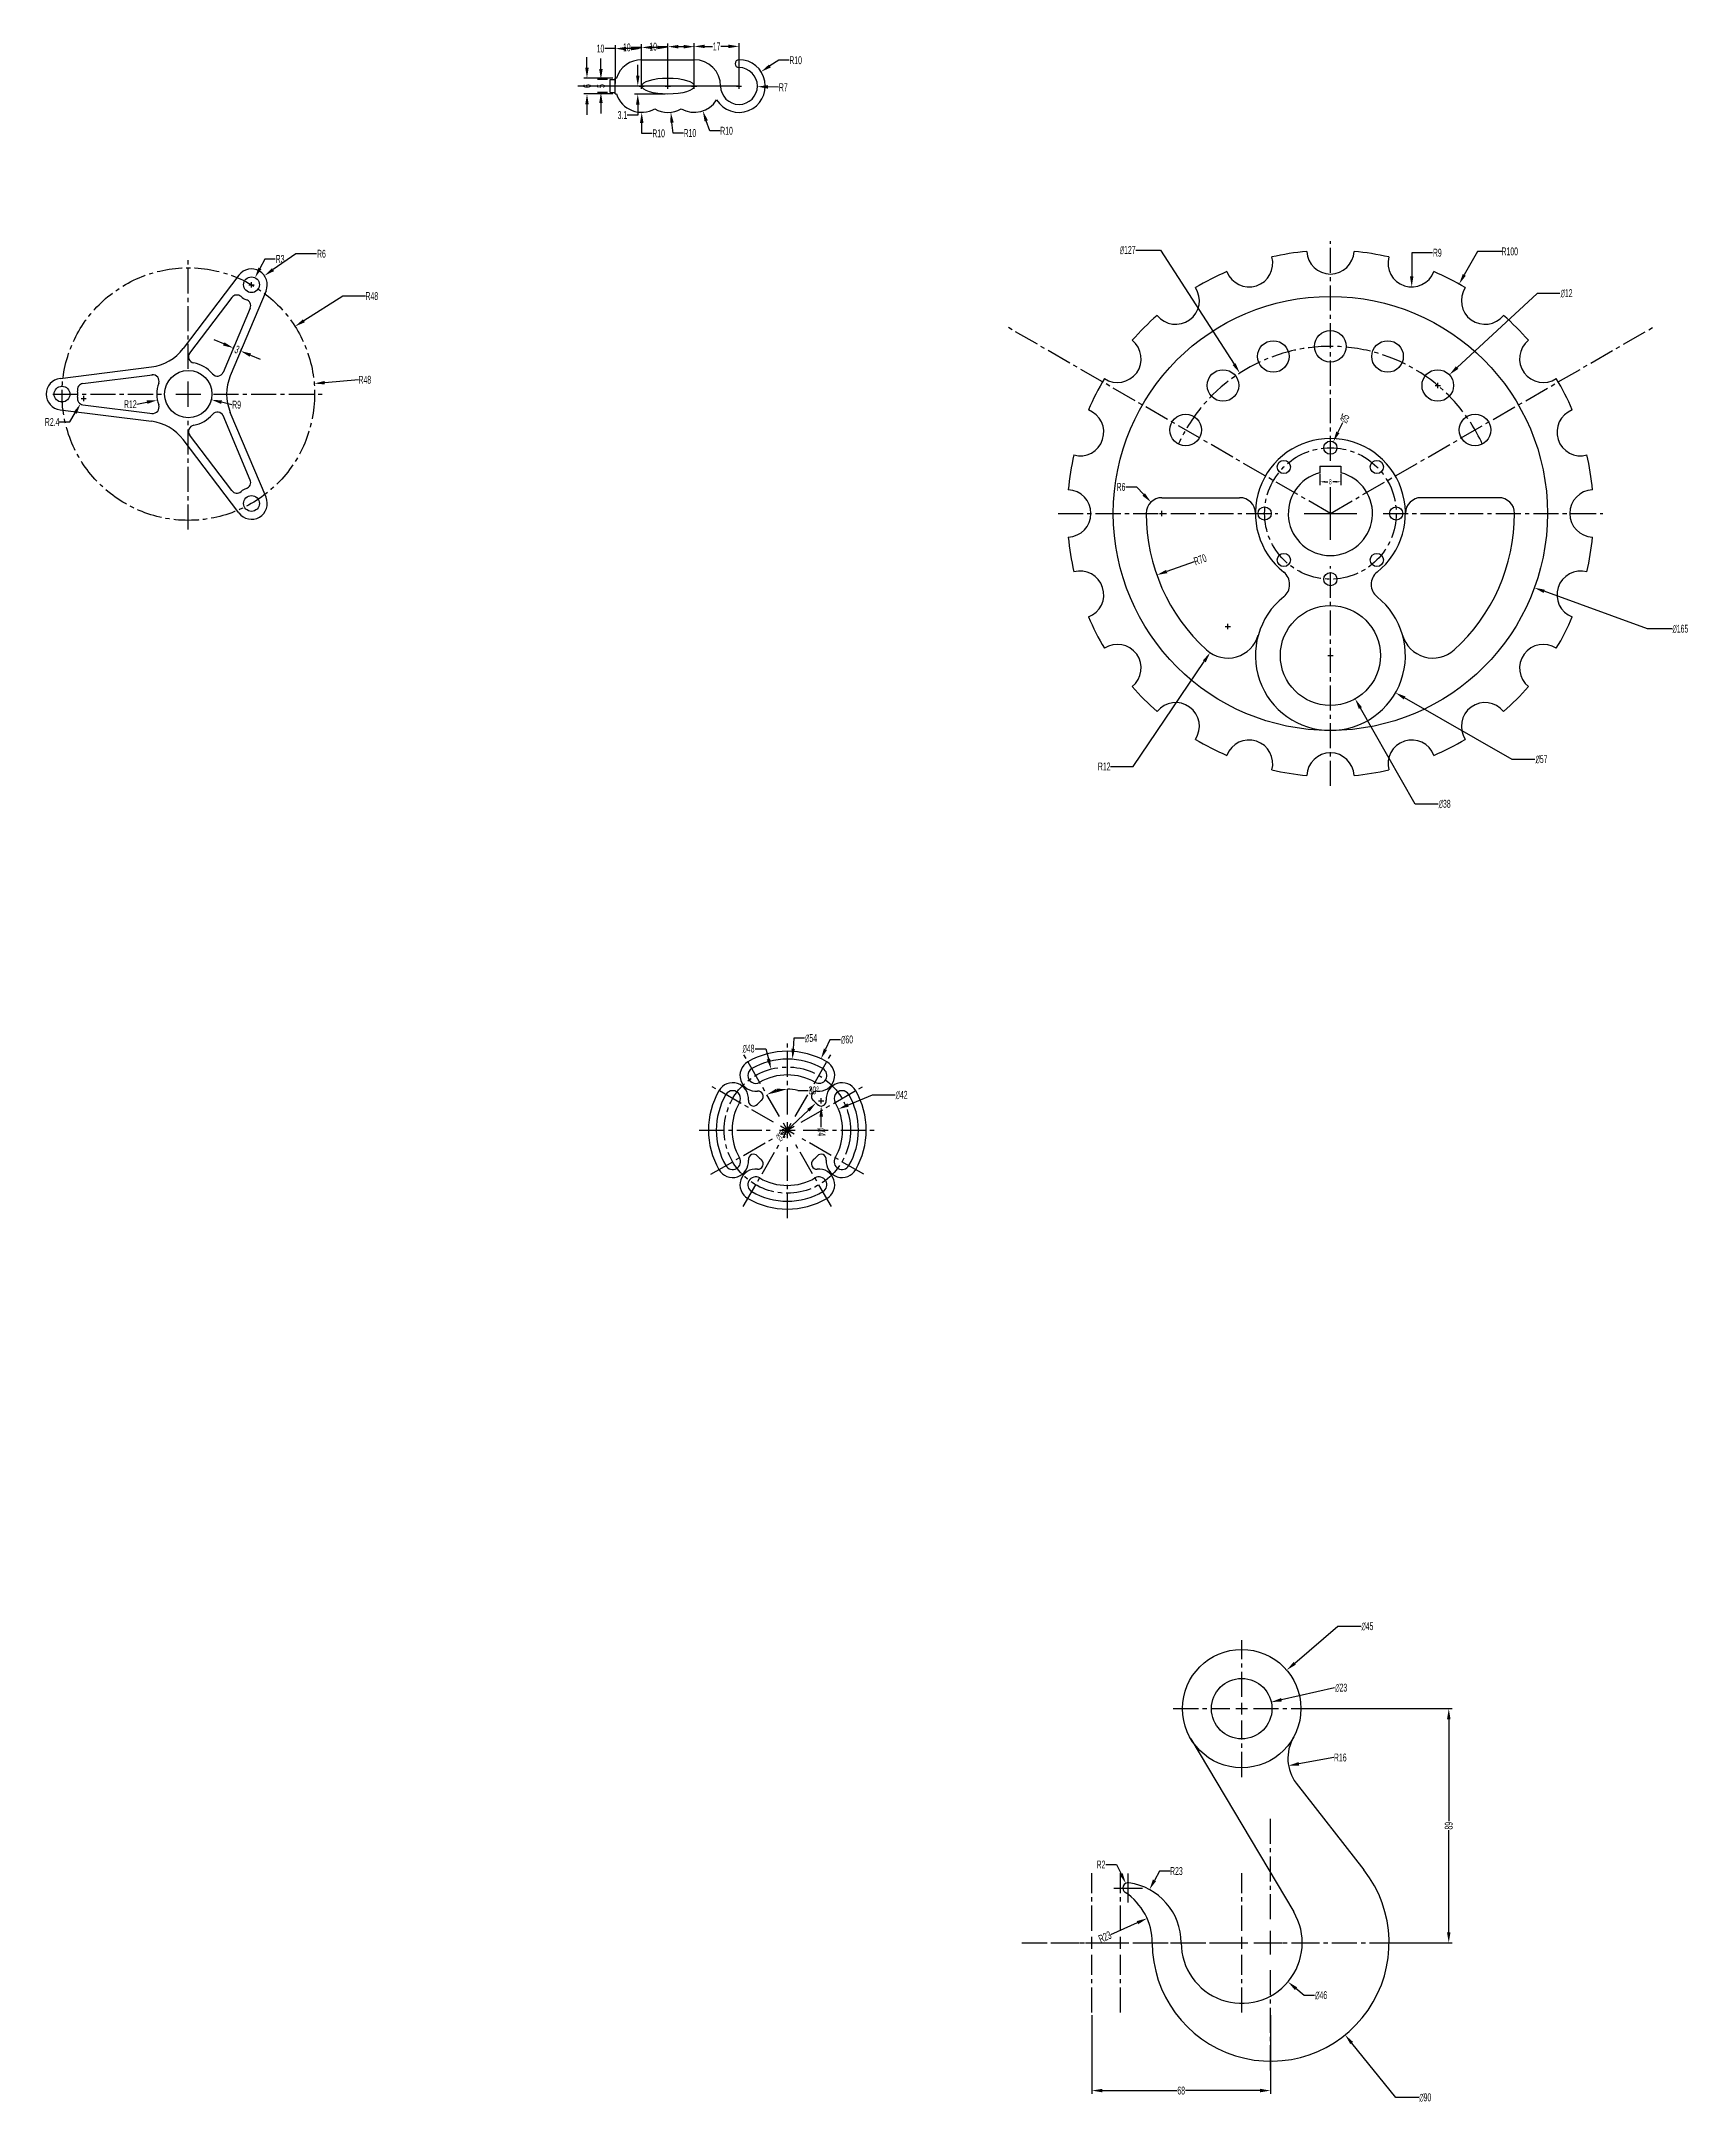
# Model space of a CAD drawing. Header units: millimetres. Extents: x 1568 to 31342, y 459 to 4403.
# Drawn here: x 6895 to 7523, y 1034 to 1818 of the extents above; entities that cross this region are included whole.
import ezdxf

# ---------------------------------------------------------------- set-up
doc = ezdxf.new("R2010")
doc.units = ezdxf.units.MM
doc.header["$LTSCALE"] = 0.5
doc.linetypes.add('CENTER2', pattern=[28.575, 19.05, -3.175, 3.175, -3.175])
doc.layers.add('centre line', color=3, linetype='CENTER2')
doc.layers.add('drawing', color=7, linetype='Continuous')
doc.styles.get("Standard").update_dxf_attribs({"font": 'arial.ttf', "width": 0.5})
doc.dimstyles.new('darshu', dxfattribs={"dimscale": 0, "dimtxt": 2, "dimasz": 2, "dimexe": 1.25, "dimexo": 3, "dimtad": 0, "dimtoh": 1, "dimdec": 1, "dimdsep": 46, "dimtxsty": 'Standard', "dimcen": 6, "dimclrd": 6, "dimclre": 6, "dimclrt": 6, "dimadec": 0, "dimazin": 0, "dimtfac": 1, "dimtdec": 1, "dimtofl": 0, "dimtmove": 0, "dimatfit": 3, "dimfxl": 1, "dimtfillclr": 256, "dimlwd": 25, "dimlwe": 25, "dimarcsym": 0})
doc.dimstyles.new('DARSHU2', dxfattribs={"dimtxt": 3, "dimasz": 4, "dimexe": 1.25, "dimexo": 1, "dimtad": 0, "dimtoh": 1, "dimdec": 1, "dimdsep": 46, "dimtxsty": 'Standard', "dimcen": 1, "dimclrd": 6, "dimclre": 6, "dimclrt": 6, "dimadec": 0, "dimazin": 0, "dimtfac": 1, "dimtdec": 1, "dimtofl": 0, "dimtmove": 0, "dimatfit": 3, "dimfxl": 1, "dimtfillclr": 256, "dimlwd": 25, "dimlwe": 25, "dimarcsym": 0})

msp = doc.modelspace()

# ---------------------------------------------------------------- blocks, each defined once
blk = doc.blocks.new('*U146')
at = {"layer": 'centre line', "color": 0, "linetype": 'CENTER2', "transparency": 16777216}
for p, q in [((0, 9.6), (0, 51.5)), ((-51.5, 0), (-9.6, 0)), ((9.6, 0), (51.5, 0)), ((0, -51.5), (0, -9.6))]:
    blk.add_line(p, q, dxfattribs=at)
at = {"layer": 'centre line', "color": 0, "linetype": 'Continuous', "transparency": 16777216}
for p, q in [((-4.8, 0), (4.8, 0)), ((0, -4.8), (0, 4.8))]:
    blk.add_line(p, q, dxfattribs=at)
blk = doc.blocks.new('*U147')
at = {"layer": 'drawing'}
blk.add_arc((-8.3, 14.37), 18, 277.18076, 322.81924, dxfattribs=at)
blk = doc.blocks.new('*U148')
at = {"layer": 'drawing', "color": 0, "linetype": 'ByBlock', "lineweight": -2, "transparency": 16777216}
blk.add_blockref('*U147', (6942.66, 1697.71), dxfattribs=at)
for p, rotation in [((6966.59, 1683.89), 240), ((6942.66, 1670.07), 120)]:
    blk.add_blockref('*U147', p, dxfattribs=dict(at, rotation=rotation))
blk = doc.blocks.new('*U149')
at = {"layer": 'drawing'}
for p, q in [((-13.42, 4.02), (12.99, 7.35)), ((-13.42, -4.02), (12.99, -7.35))]:
    blk.add_line(p, q, dxfattribs=at)
for centre, radius, start, end in [((-13.12, 1.64), 2.4, 97.18076, 191.2768), ((13.12, 4.95), 2.4, 339.90114, 97.18076), ((26.64, 0), 12, 159.90114, 200.09886), ((-13.12, -1.64), 2.4, 168.7232, 262.81924), ((13.12, -4.95), 2.4, 262.81924, 20.09886)]:
    blk.add_arc(centre, radius, start, end, dxfattribs=at)
blk = doc.blocks.new('*U150')
at = {"layer": 'drawing', "color": 0, "linetype": 'ByBlock', "lineweight": -2, "transparency": 16777216}
for p, rotation in [((6963.96, 1706.97), 240), ((6963.96, 1660.82), 120)]:
    blk.add_blockref('*U149', p, dxfattribs=dict(at, rotation=rotation))
blk.add_blockref('*U149', (6924, 1683.89), dxfattribs=at)
blk = doc.blocks.new('*D151')
at = {"layer": 'centre line', "color": 6, "linetype": 'Continuous', "lineweight": 25, "transparency": 16777216}
for p, q in [((6991.49, 1737.22), (6982.84, 1731.19)), ((6999.4, 1737.22), (6991.49, 1737.22))]:
    blk.add_line(p, q, dxfattribs=at)
at = {"layer": 'centre line', "color": 6, "lineweight": 25, "transparency": 16777216}
for p, q in [((6973.64, 1725.46), (6975.64, 1725.46)), ((6974.64, 1724.46), (6974.64, 1726.46))]:
    blk.add_line(p, q, dxfattribs=at)
at = {"layer": 'centre line', "color": 6, "transparency": 16777216}
blk.add_solid([(6982.46, 1731.73), (6983.22, 1730.64), (6979.56, 1728.9)], dxfattribs=at)
at = {"layer": 'Defpoints', "color": 0, "transparency": 16777216}
for p in [(6974.64, 1725.46), (6979.56, 1728.9)]:
    blk.add_point(p, dxfattribs=at)
at = {"layer": 'centre line', "color": 6, "transparency": 16777216, "insert": (7001.23, 1737.22), "char_height": 3, "attachment_point": 5}
blk.add_mtext('R6', dxfattribs=at)
blk = doc.blocks.new('*D152')
at = {"layer": 'centre line', "color": 6, "linetype": 'Continuous', "lineweight": 25, "transparency": 16777216}
for p, q in [((6979.69, 1735.24), (6977.85, 1731.68)), ((6983.69, 1735.24), (6979.69, 1735.24))]:
    blk.add_line(p, q, dxfattribs=at)
at = {"layer": 'centre line', "color": 6, "lineweight": 25, "transparency": 16777216}
for p, q in [((6973.64, 1725.46), (6975.64, 1725.46)), ((6974.64, 1724.46), (6974.64, 1726.46))]:
    blk.add_line(p, q, dxfattribs=at)
at = {"layer": 'centre line', "color": 6, "transparency": 16777216}
blk.add_solid([(6977.26, 1731.99), (6978.44, 1731.38), (6976.01, 1728.13)], dxfattribs=at)
at = {"layer": 'Defpoints', "color": 0, "transparency": 16777216}
for p in [(6974.64, 1725.46), (6976.01, 1728.13)]:
    blk.add_point(p, dxfattribs=at)
at = {"layer": 'centre line', "color": 6, "transparency": 16777216, "insert": (6985.52, 1735.24), "char_height": 3, "attachment_point": 5}
blk.add_mtext('R3', dxfattribs=at)
blk = doc.blocks.new('*D153')
at = {"layer": 'centre line', "color": 6, "linetype": 'Continuous', "lineweight": 25, "transparency": 16777216}
for p, q in [((7009.36, 1721.14), (6994.55, 1711.75)), ((7017.96, 1721.14), (7009.36, 1721.14))]:
    blk.add_line(p, q, dxfattribs=at)
at = {"layer": 'centre line', "color": 6, "lineweight": 25, "transparency": 16777216}
for p, q in [((6950.64, 1682.89), (6950.64, 1684.89)), ((6949.64, 1683.89), (6951.64, 1683.89))]:
    blk.add_line(p, q, dxfattribs=at)
at = {"layer": 'centre line', "color": 6, "transparency": 16777216}
blk.add_solid([(6994.19, 1712.31), (6994.91, 1711.18), (6991.17, 1709.6)], dxfattribs=at)
at = {"layer": 'Defpoints', "color": 0, "transparency": 16777216}
for p in [(6991.17, 1709.6), (6950.64, 1683.89)]:
    blk.add_point(p, dxfattribs=at)
at = {"layer": 'centre line', "color": 6, "transparency": 16777216, "insert": (7020.38, 1721.14), "char_height": 3, "attachment_point": 5}
blk.add_mtext('R48', dxfattribs=at)
blk = doc.blocks.new('*D154')
at = {"layer": 'centre line', "color": 6, "lineweight": 25, "transparency": 16777216}
for p, q in [((6950.64, 1682.89), (6950.64, 1684.89)), ((6949.64, 1683.89), (6951.64, 1683.89))]:
    blk.add_line(p, q, dxfattribs=at)
at = {"layer": 'centre line', "color": 6, "linetype": 'Continuous', "lineweight": 25, "transparency": 16777216}
blk.add_line((6931.01, 1680.06), (6934.93, 1680.83), dxfattribs=at)
at = {"layer": 'centre line', "color": 6, "transparency": 16777216}
blk.add_solid([(6934.81, 1681.48), (6935.06, 1680.18), (6938.86, 1681.6)], dxfattribs=at)
at = {"layer": 'Defpoints', "color": 0, "transparency": 16777216}
for p in [(6938.86, 1681.6), (6950.64, 1683.89)]:
    blk.add_point(p, dxfattribs=at)
at = {"layer": 'centre line', "color": 6, "transparency": 16777216, "insert": (6928.6, 1680.06), "char_height": 3, "attachment_point": 5}
blk.add_mtext('R12', dxfattribs=at)
blk = doc.blocks.new('*D155')
at = {"layer": 'centre line', "color": 6, "lineweight": 25, "transparency": 16777216}
for p, q in [((6909.88, 1682.25), (6911.88, 1682.25)), ((6910.88, 1681.25), (6910.88, 1683.25))]:
    blk.add_line(p, q, dxfattribs=at)
at = {"layer": 'centre line', "color": 6, "linetype": 'Continuous', "lineweight": 25, "transparency": 16777216}
for p, q in [((6901.59, 1673.29), (6905.59, 1673.29)), ((6905.59, 1673.29), (6907.62, 1676.74))]:
    blk.add_line(p, q, dxfattribs=at)
at = {"layer": 'centre line', "color": 6, "transparency": 16777216}
blk.add_solid([(6907.05, 1677.08), (6908.2, 1676.4), (6909.66, 1680.18)], dxfattribs=at)
at = {"layer": 'Defpoints', "color": 0, "transparency": 16777216}
for p in [(6909.66, 1680.18), (6910.88, 1682.25)]:
    blk.add_point(p, dxfattribs=at)
at = {"layer": 'centre line', "color": 6, "transparency": 16777216, "insert": (6898.88, 1673.29), "char_height": 3, "attachment_point": 5}
blk.add_mtext('R2.4', dxfattribs=at)
blk = doc.blocks.new('*D156')
at = {"layer": 'centre line', "color": 6, "lineweight": 25, "transparency": 16777216}
for p, q in [((6950.64, 1682.89), (6950.64, 1684.89)), ((6949.64, 1683.89), (6951.64, 1683.89))]:
    blk.add_line(p, q, dxfattribs=at)
at = {"layer": 'centre line', "color": 6, "linetype": 'Continuous', "lineweight": 25, "transparency": 16777216}
blk.add_line((6967.15, 1679.86), (6963.27, 1680.81), dxfattribs=at)
at = {"layer": 'centre line', "color": 6, "transparency": 16777216}
blk.add_solid([(6963.43, 1681.46), (6963.11, 1680.16), (6959.38, 1681.76)], dxfattribs=at)
at = {"layer": 'Defpoints', "color": 0, "transparency": 16777216}
for p in [(6950.64, 1683.89), (6959.38, 1681.76)]:
    blk.add_point(p, dxfattribs=at)
at = {"layer": 'centre line', "color": 6, "transparency": 16777216, "insert": (6968.99, 1679.86), "char_height": 3, "attachment_point": 5}
blk.add_mtext('R9', dxfattribs=at)
blk = doc.blocks.new('*D157')
at = {"layer": 'centre line', "color": 6, "lineweight": 25, "transparency": 16777216}
for p, q in [((6950.64, 1682.89), (6950.64, 1684.89)), ((6949.64, 1683.89), (6951.64, 1683.89))]:
    blk.add_line(p, q, dxfattribs=at)
at = {"layer": 'centre line', "color": 6, "linetype": 'Continuous', "lineweight": 25, "transparency": 16777216}
blk.add_line((7015.3, 1689.31), (7002.46, 1688.23), dxfattribs=at)
at = {"layer": 'centre line', "color": 6, "transparency": 16777216}
blk.add_solid([(7002.4, 1688.9), (7002.51, 1687.57), (6998.47, 1687.9)], dxfattribs=at)
at = {"layer": 'Defpoints', "color": 0, "transparency": 16777216}
for p in [(6998.47, 1687.9), (6950.64, 1683.89)]:
    blk.add_point(p, dxfattribs=at)
at = {"layer": 'centre line', "color": 6, "transparency": 16777216, "insert": (7017.72, 1689.31), "char_height": 3, "attachment_point": 5}
blk.add_mtext('R48', dxfattribs=at)
blk = doc.blocks.new('*D158')
at = {"layer": 'centre line', "color": 6, "linetype": 'Continuous', "lineweight": 25, "transparency": 16777216}
for p, q in [((6964.09, 1702.97), (6960.4, 1704.52)), ((6967.69, 1701.21), (6968.26, 1702.57)), ((6970.45, 1700.04), (6971.03, 1701.4)), ((6974.23, 1698.7), (6977.91, 1697.15))]:
    blk.add_line(p, q, dxfattribs=at)
at = {"layer": 'centre line', "color": 6, "transparency": 16777216}
for points in [[(6964.35, 1703.58), (6963.83, 1702.35), (6967.78, 1701.41)], [(6974.49, 1699.31), (6973.97, 1698.09), (6970.54, 1700.25)]]:
    blk.add_solid(points, dxfattribs=at)
at = {"layer": 'Defpoints', "color": 0, "transparency": 16777216}
for p in [(6967.3, 1700.28), (6970.06, 1699.12), (6970.54, 1700.25)]:
    blk.add_point(p, dxfattribs=at)
at = {"layer": 'centre line', "color": 6, "transparency": 16777216, "insert": (6969.16, 1700.83), "char_height": 3, "attachment_point": 5, "rotation": 337.18076}
blk.add_mtext('3', dxfattribs=at)
blk = doc.blocks.new('*D134')
at = {"layer": 'centre line', "color": 6, "linetype": 'Continuous', "lineweight": 25, "transparency": 16777216}
for p, q in [((7175.02, 1810.79), (7171.67, 1808.61)), ((7179.02, 1810.79), (7175.02, 1810.79))]:
    blk.add_line(p, q, dxfattribs=at)
at = {"layer": 'centre line', "color": 6, "lineweight": 25, "transparency": 16777216}
for p, q in [((7158.92, 1800.99), (7160.92, 1800.99)), ((7159.92, 1799.99), (7159.92, 1801.99))]:
    blk.add_line(p, q, dxfattribs=at)
at = {"layer": 'centre line', "color": 6, "transparency": 16777216}
blk.add_solid([(7171.3, 1809.17), (7172.03, 1808.05), (7168.31, 1806.43)], dxfattribs=at)
at = {"layer": 'Defpoints', "color": 0, "transparency": 16777216}
for p in [(7168.31, 1806.43), (7159.92, 1800.99)]:
    blk.add_point(p, dxfattribs=at)
at = {"layer": 'centre line', "color": 6, "transparency": 16777216, "insert": (7181.44, 1810.79), "char_height": 3, "attachment_point": 5}
blk.add_mtext('R10', dxfattribs=at)
blk = doc.blocks.new('*D135')
at = {"layer": 'centre line', "color": 6, "lineweight": 25, "transparency": 16777216}
for p, q in [((7158.92, 1800.99), (7160.92, 1800.99)), ((7159.92, 1799.99), (7159.92, 1801.99))]:
    blk.add_line(p, q, dxfattribs=at)
at = {"layer": 'centre line', "color": 6, "linetype": 'Continuous', "lineweight": 25, "transparency": 16777216}
blk.add_line((7174.91, 1800.54), (7170.91, 1800.66), dxfattribs=at)
at = {"layer": 'centre line', "color": 6, "transparency": 16777216}
blk.add_solid([(7170.93, 1801.33), (7170.89, 1799.99), (7166.92, 1800.78)], dxfattribs=at)
at = {"layer": 'Defpoints', "color": 0, "transparency": 16777216}
for p in [(7159.92, 1800.99), (7166.92, 1800.78)]:
    blk.add_point(p, dxfattribs=at)
at = {"layer": 'centre line', "color": 6, "transparency": 16777216, "insert": (7176.75, 1800.54), "char_height": 3, "attachment_point": 5}
blk.add_mtext('R7', dxfattribs=at)
blk = doc.blocks.new('*D136')
at = {"layer": 'centre line', "color": 6, "lineweight": 25, "transparency": 16777216}
for p, q in [((7141.92, 1800.99), (7143.92, 1800.99)), ((7142.92, 1799.99), (7142.92, 1801.99))]:
    blk.add_line(p, q, dxfattribs=at)
at = {"layer": 'centre line', "color": 6, "linetype": 'Continuous', "lineweight": 25, "transparency": 16777216}
for p, q in [((7148.77, 1783.97), (7147.47, 1787.75)), ((7152.77, 1783.97), (7148.77, 1783.97))]:
    blk.add_line(p, q, dxfattribs=at)
at = {"layer": 'centre line', "color": 6, "transparency": 16777216}
blk.add_solid([(7148.1, 1787.97), (7146.84, 1787.54), (7146.17, 1791.53)], dxfattribs=at)
at = {"layer": 'Defpoints', "color": 0, "transparency": 16777216}
for p in [(7142.92, 1800.99), (7146.17, 1791.53)]:
    blk.add_point(p, dxfattribs=at)
at = {"layer": 'centre line', "color": 6, "transparency": 16777216, "insert": (7155.18, 1783.97), "char_height": 3, "attachment_point": 5}
blk.add_mtext('R10', dxfattribs=at)
blk = doc.blocks.new('*D137')
at = {"layer": 'centre line', "color": 6, "lineweight": 25, "transparency": 16777216}
for p, q in [((7131.92, 1800.99), (7133.92, 1800.99)), ((7132.92, 1799.99), (7132.92, 1801.99))]:
    blk.add_line(p, q, dxfattribs=at)
at = {"layer": 'centre line', "color": 6, "linetype": 'Continuous', "lineweight": 25, "transparency": 16777216}
for p, q in [((7134.86, 1783.1), (7134.43, 1787.07)), ((7138.86, 1783.1), (7134.86, 1783.1))]:
    blk.add_line(p, q, dxfattribs=at)
at = {"layer": 'centre line', "color": 6, "transparency": 16777216}
blk.add_solid([(7135.09, 1787.15), (7133.77, 1787), (7134, 1791.05)], dxfattribs=at)
at = {"layer": 'Defpoints', "color": 0, "transparency": 16777216}
for p in [(7132.92, 1800.99), (7134, 1791.05)]:
    blk.add_point(p, dxfattribs=at)
at = {"layer": 'centre line', "color": 6, "transparency": 16777216, "insert": (7141.27, 1783.1), "char_height": 3, "attachment_point": 5}
blk.add_mtext('R10', dxfattribs=at)
blk = doc.blocks.new('*D138')
at = {"layer": 'centre line', "color": 6, "lineweight": 25, "transparency": 16777216}
for p, q in [((7121.92, 1800.99), (7123.92, 1800.99)), ((7122.92, 1799.99), (7122.92, 1801.99))]:
    blk.add_line(p, q, dxfattribs=at)
at = {"layer": 'centre line', "color": 6, "linetype": 'Continuous', "lineweight": 25, "transparency": 16777216}
for p, q in [((7122.96, 1782.99), (7122.95, 1786.99)), ((7126.96, 1782.99), (7122.96, 1782.99))]:
    blk.add_line(p, q, dxfattribs=at)
at = {"layer": 'centre line', "color": 6, "transparency": 16777216}
blk.add_solid([(7123.62, 1786.99), (7122.28, 1786.99), (7122.94, 1790.99)], dxfattribs=at)
at = {"layer": 'Defpoints', "color": 0, "transparency": 16777216}
for p in [(7122.92, 1800.99), (7122.94, 1790.99)]:
    blk.add_point(p, dxfattribs=at)
at = {"layer": 'centre line', "color": 6, "transparency": 16777216, "insert": (7129.37, 1782.99), "char_height": 3, "attachment_point": 5}
blk.add_mtext('R10', dxfattribs=at)
blk = doc.blocks.new('*D139')
at = {"layer": 'centre line', "color": 6, "linetype": 'Continuous', "lineweight": 25, "transparency": 16777216}
for p, q in [((7142.92, 1801.99), (7142.92, 1817.3)), ((7146.92, 1816.05), (7149.79, 1816.05)), ((7155.92, 1816.05), (7153.05, 1816.05)), ((7159.92, 1801.99), (7159.92, 1817.3))]:
    blk.add_line(p, q, dxfattribs=at)
at = {"layer": 'centre line', "color": 6, "transparency": 16777216}
for points in [[(7146.92, 1816.72), (7146.92, 1815.39), (7142.92, 1816.05)], [(7155.92, 1816.72), (7155.92, 1815.39), (7159.92, 1816.05)]]:
    blk.add_solid(points, dxfattribs=at)
at = {"layer": 'Defpoints', "color": 0, "transparency": 16777216}
for p in [(7142.92, 1816.05), (7142.92, 1800.99), (7159.92, 1800.99)]:
    blk.add_point(p, dxfattribs=at)
at = {"layer": 'centre line', "color": 6, "transparency": 16777216, "insert": (7151.42, 1816.05), "char_height": 3, "attachment_point": 5}
blk.add_mtext('17', dxfattribs=at)
blk = doc.blocks.new('*D140')
at = {"layer": 'centre line', "color": 6, "linetype": 'Continuous', "lineweight": 25, "transparency": 16777216}
for p, q in [((7132.92, 1815.95), (7128.92, 1815.95)), ((7132.92, 1801.99), (7132.92, 1817.2)), ((7138.92, 1815.95), (7136.92, 1815.95)), ((7142.92, 1801.99), (7142.92, 1817.2))]:
    blk.add_line(p, q, dxfattribs=at)
at = {"layer": 'centre line', "color": 6, "transparency": 16777216}
for points in [[(7136.92, 1816.62), (7136.92, 1815.28), (7132.92, 1815.95)], [(7138.92, 1816.62), (7138.92, 1815.28), (7142.92, 1815.95)]]:
    blk.add_solid(points, dxfattribs=at)
at = {"layer": 'Defpoints', "color": 0, "transparency": 16777216}
for p in [(7132.92, 1815.95), (7132.92, 1800.99), (7142.92, 1800.99)]:
    blk.add_point(p, dxfattribs=at)
at = {"layer": 'centre line', "color": 6, "transparency": 16777216, "insert": (7127.29, 1815.95), "char_height": 3, "attachment_point": 5}
blk.add_mtext('10', dxfattribs=at)
blk = doc.blocks.new('*D141')
at = {"layer": 'centre line', "color": 6, "linetype": 'Continuous', "lineweight": 25, "transparency": 16777216}
for p, q in [((7122.92, 1815.66), (7118.92, 1815.66)), ((7122.92, 1801.99), (7122.92, 1816.91)), ((7128.92, 1815.66), (7126.92, 1815.66)), ((7132.92, 1801.99), (7132.92, 1816.91))]:
    blk.add_line(p, q, dxfattribs=at)
at = {"layer": 'centre line', "color": 6, "transparency": 16777216}
for points in [[(7126.92, 1816.33), (7126.92, 1814.99), (7122.92, 1815.66)], [(7128.92, 1816.33), (7128.92, 1814.99), (7132.92, 1815.66)]]:
    blk.add_solid(points, dxfattribs=at)
at = {"layer": 'Defpoints', "color": 0, "transparency": 16777216}
for p in [(7122.92, 1815.66), (7122.92, 1800.99), (7132.92, 1800.99)]:
    blk.add_point(p, dxfattribs=at)
at = {"layer": 'centre line', "color": 6, "transparency": 16777216, "insert": (7117.29, 1815.66), "char_height": 3, "attachment_point": 5}
blk.add_mtext('10', dxfattribs=at)
blk = doc.blocks.new('*D142')
at = {"layer": 'centre line', "color": 6, "linetype": 'Continuous', "lineweight": 25, "transparency": 16777216}
for p, q in [((7112.92, 1815.22), (7108.92, 1815.22)), ((7112.92, 1801.99), (7112.92, 1816.47)), ((7118.92, 1815.22), (7116.92, 1815.22)), ((7122.92, 1801.99), (7122.92, 1816.47))]:
    blk.add_line(p, q, dxfattribs=at)
at = {"layer": 'centre line', "color": 6, "transparency": 16777216}
for points in [[(7116.92, 1815.89), (7116.92, 1814.56), (7112.92, 1815.22)], [(7118.92, 1815.89), (7118.92, 1814.56), (7122.92, 1815.22)]]:
    blk.add_solid(points, dxfattribs=at)
at = {"layer": 'Defpoints', "color": 0, "transparency": 16777216}
for p in [(7112.92, 1815.22), (7112.92, 1800.99), (7122.92, 1800.99)]:
    blk.add_point(p, dxfattribs=at)
at = {"layer": 'centre line', "color": 6, "transparency": 16777216, "insert": (7107.29, 1815.22), "char_height": 3, "attachment_point": 5}
blk.add_mtext('10', dxfattribs=at)
blk = doc.blocks.new('*D143')
at = {"layer": 'centre line', "color": 6, "linetype": 'Continuous', "lineweight": 25, "transparency": 16777216}
for p, q in [((7107.44, 1807.49), (7107.44, 1811.49)), ((7109.92, 1803.49), (7106.19, 1803.49)), ((7109.92, 1798.49), (7106.19, 1798.49)), ((7107.44, 1794.49), (7107.44, 1790.49))]:
    blk.add_line(p, q, dxfattribs=at)
at = {"layer": 'centre line', "color": 6, "transparency": 16777216}
for points in [[(7106.78, 1807.49), (7108.11, 1807.49), (7107.44, 1803.49)], [(7106.78, 1794.49), (7108.11, 1794.49), (7107.44, 1798.49)]]:
    blk.add_solid(points, dxfattribs=at)
at = {"layer": 'Defpoints', "color": 0, "transparency": 16777216}
for p in [(7110.92, 1803.49), (7107.44, 1798.49), (7110.92, 1798.49)]:
    blk.add_point(p, dxfattribs=at)
at = {"layer": 'centre line', "color": 6, "transparency": 16777216, "insert": (7107.44, 1800.99), "char_height": 3, "attachment_point": 5, "rotation": 90}
blk.add_mtext('5', dxfattribs=at)
blk = doc.blocks.new('*D144')
at = {"layer": 'centre line', "color": 6, "linetype": 'Continuous', "lineweight": 25, "transparency": 16777216}
for p, q in [((7102.15, 1807.99), (7102.15, 1811.99)), ((7111.92, 1803.99), (7100.9, 1803.99)), ((7111.92, 1797.99), (7100.9, 1797.99)), ((7102.15, 1793.99), (7102.15, 1789.99))]:
    blk.add_line(p, q, dxfattribs=at)
at = {"layer": 'centre line', "color": 6, "transparency": 16777216}
for points in [[(7101.48, 1807.99), (7102.81, 1807.99), (7102.15, 1803.99)], [(7101.48, 1793.99), (7102.81, 1793.99), (7102.15, 1797.99)]]:
    blk.add_solid(points, dxfattribs=at)
at = {"layer": 'Defpoints', "color": 0, "transparency": 16777216}
for p in [(7112.92, 1803.99), (7102.15, 1797.99), (7112.92, 1797.99)]:
    blk.add_point(p, dxfattribs=at)
at = {"layer": 'centre line', "color": 6, "transparency": 16777216, "insert": (7102.15, 1800.99), "char_height": 3, "attachment_point": 5, "rotation": 90}
blk.add_mtext('6', dxfattribs=at)
blk = doc.blocks.new('*D145')
at = {"layer": 'centre line', "color": 6, "linetype": 'Continuous', "lineweight": 25, "transparency": 16777216}
for p, q in [((7121.44, 1804.99), (7121.44, 1808.99)), ((7131.92, 1800.99), (7120.19, 1800.99)), ((7131.92, 1797.94), (7120.19, 1797.94)), ((7121.44, 1789.94), (7117.44, 1789.94)), ((7121.44, 1793.94), (7121.44, 1789.94))]:
    blk.add_line(p, q, dxfattribs=at)
at = {"layer": 'centre line', "color": 6, "transparency": 16777216}
for points in [[(7120.78, 1804.99), (7122.11, 1804.99), (7121.44, 1800.99)], [(7120.78, 1793.94), (7122.11, 1793.94), (7121.44, 1797.94)]]:
    blk.add_solid(points, dxfattribs=at)
at = {"layer": 'Defpoints', "color": 0, "transparency": 16777216}
for p in [(7121.44, 1797.94), (7132.92, 1800.99), (7132.92, 1797.94)]:
    blk.add_point(p, dxfattribs=at)
at = {"layer": 'centre line', "color": 6, "transparency": 16777216, "insert": (7115.6, 1789.94), "char_height": 3, "attachment_point": 5}
blk.add_mtext('3.1', dxfattribs=at)
blk = doc.blocks.new('*U216')
at = {"layer": 'centre line', "color": 0, "linetype": 'CENTER2', "transparency": 16777216}
for p, q in [((0, 6), (0, 33.5)), ((-33.5, 0), (-6, 0)), ((6, 0), (33.5, 0)), ((0, -33.5), (0, -6))]:
    blk.add_line(p, q, dxfattribs=at)
at = {"layer": 'centre line', "color": 0, "linetype": 'Continuous', "transparency": 16777216}
for p, q in [((-3, 0), (3, 0)), ((0, -3), (0, 3))]:
    blk.add_line(p, q, dxfattribs=at)
blk = doc.blocks.new('*U217')
at = {"layer": 'centre line', "color": 0, "linetype": 'CENTER2', "transparency": 16777216}
for p, q in [((0, 6), (0, 33.5)), ((-33.5, 0), (-6, 0)), ((6, 0), (33.5, 0)), ((0, -33.5), (0, -6))]:
    blk.add_line(p, q, dxfattribs=at)
at = {"layer": 'centre line', "color": 0, "linetype": 'Continuous', "transparency": 16777216}
for p, q in [((-3, 0), (3, 0)), ((0, -3), (0, 3))]:
    blk.add_line(p, q, dxfattribs=at)
blk = doc.blocks.new('*U218')
at = {"layer": 'centre line', "color": 0, "linetype": 'CENTER2', "transparency": 16777216}
for p, q in [((0, 6), (0, 33.5)), ((-33.5, 0), (-6, 0)), ((6, 0), (33.5, 0)), ((0, -33.5), (0, -6))]:
    blk.add_line(p, q, dxfattribs=at)
at = {"layer": 'centre line', "color": 0, "linetype": 'Continuous', "transparency": 16777216}
for p, q in [((-3, 0), (3, 0)), ((0, -3), (0, 3))]:
    blk.add_line(p, q, dxfattribs=at)
blk = doc.blocks.new('*D219')
at = {"layer": 'centre line', "color": 6, "linetype": 'Continuous', "lineweight": 25, "transparency": 16777216}
for p, q in [((7194.49, 1438.49), (7192.78, 1434.87)), ((7198.49, 1438.49), (7194.49, 1438.49))]:
    blk.add_line(p, q, dxfattribs=at)
at = {"layer": 'centre line', "color": 6, "lineweight": 25, "transparency": 16777216}
for p, q in [((7177.29, 1404.11), (7179.29, 1404.11)), ((7178.29, 1403.11), (7178.29, 1405.11))]:
    blk.add_line(p, q, dxfattribs=at)
at = {"layer": 'centre line', "color": 6, "transparency": 16777216}
blk.add_solid([(7192.18, 1435.15), (7193.39, 1434.58), (7191.08, 1431.25)], dxfattribs=at)
at = {"layer": 'Defpoints', "color": 0, "transparency": 16777216}
for p in [(7191.08, 1431.25), (7165.49, 1376.98)]:
    blk.add_point(p, dxfattribs=at)
at = {"layer": 'centre line', "color": 6, "transparency": 16777216, "insert": (7201, 1438.49), "char_height": 3, "attachment_point": 5}
blk.add_mtext('∅60', dxfattribs=at)
blk = doc.blocks.new('*D220')
at = {"layer": 'centre line', "color": 6, "linetype": 'Continuous', "lineweight": 25, "transparency": 16777216}
for p, q in [((7180.8, 1439.02), (7180.51, 1435.03)), ((7184.8, 1439.02), (7180.8, 1439.02))]:
    blk.add_line(p, q, dxfattribs=at)
at = {"layer": 'centre line', "color": 6, "lineweight": 25, "transparency": 16777216}
for p, q in [((7177.29, 1404.11), (7179.29, 1404.11)), ((7178.29, 1403.11), (7178.29, 1405.11))]:
    blk.add_line(p, q, dxfattribs=at)
at = {"layer": 'centre line', "color": 6, "transparency": 16777216}
blk.add_solid([(7179.85, 1435.08), (7181.18, 1434.99), (7180.22, 1431.04)], dxfattribs=at)
at = {"layer": 'Defpoints', "color": 0, "transparency": 16777216}
for p in [(7180.22, 1431.04), (7176.35, 1377.18)]:
    blk.add_point(p, dxfattribs=at)
at = {"layer": 'centre line', "color": 6, "transparency": 16777216, "insert": (7187.31, 1439.02), "char_height": 3, "attachment_point": 5}
blk.add_mtext('∅54', dxfattribs=at)
blk = doc.blocks.new('*D221')
at = {"layer": 'centre line', "color": 6, "linetype": 'Continuous', "lineweight": 25, "transparency": 16777216}
for p, q in [((7166.06, 1435.04), (7170.06, 1435.04)), ((7170.06, 1435.04), (7171.09, 1431.17))]:
    blk.add_line(p, q, dxfattribs=at)
at = {"layer": 'centre line', "color": 6, "lineweight": 25, "transparency": 16777216}
for p, q in [((7177.29, 1404.11), (7179.29, 1404.11)), ((7178.29, 1403.11), (7178.29, 1405.11))]:
    blk.add_line(p, q, dxfattribs=at)
at = {"layer": 'centre line', "color": 6, "transparency": 16777216}
blk.add_solid([(7171.73, 1431.34), (7170.44, 1431), (7172.12, 1427.31)], dxfattribs=at)
at = {"layer": 'Defpoints', "color": 0, "transparency": 16777216}
for p in [(7172.12, 1427.31), (7184.45, 1380.92)]:
    blk.add_point(p, dxfattribs=at)
at = {"layer": 'centre line', "color": 6, "transparency": 16777216, "insert": (7163.54, 1435.04), "char_height": 3, "attachment_point": 5}
blk.add_mtext('∅48', dxfattribs=at)
blk = doc.blocks.new('*D222')
at = {"layer": 'centre line', "color": 6, "linetype": 'Continuous', "lineweight": 25, "transparency": 16777216}
for p, q in [((7210.52, 1417.43), (7201.39, 1413.66)), ((7219.21, 1417.43), (7210.52, 1417.43))]:
    blk.add_line(p, q, dxfattribs=at)
at = {"layer": 'centre line', "color": 6, "lineweight": 25, "transparency": 16777216}
for p, q in [((7177.29, 1404.11), (7179.29, 1404.11)), ((7178.29, 1403.11), (7178.29, 1405.11))]:
    blk.add_line(p, q, dxfattribs=at)
at = {"layer": 'centre line', "color": 6, "transparency": 16777216}
blk.add_solid([(7201.14, 1414.28), (7201.65, 1413.04), (7197.69, 1412.13)], dxfattribs=at)
at = {"layer": 'Defpoints', "color": 0, "transparency": 16777216}
for p in [(7197.69, 1412.13), (7158.88, 1396.09)]:
    blk.add_point(p, dxfattribs=at)
at = {"layer": 'centre line', "color": 6, "transparency": 16777216, "insert": (7221.72, 1417.43), "char_height": 3, "attachment_point": 5}
blk.add_mtext('∅42', dxfattribs=at)
blk = doc.blocks.new('*D223')
at = {"layer": 'centre line', "color": 6, "linetype": 'Continuous', "lineweight": 25, "transparency": 16777216}
blk.add_line((7178.14, 1403.97), (7186.28, 1411.67), dxfattribs=at)
at = {"layer": 'centre line', "color": 6, "transparency": 16777216}
blk.add_solid([(7185.82, 1412.15), (7186.74, 1411.19), (7189.19, 1414.42)], dxfattribs=at)
at = {"layer": 'Defpoints', "color": 0, "transparency": 16777216}
for p in [(7189.19, 1414.42), (7167.39, 1393.81)]:
    blk.add_point(p, dxfattribs=at)
at = {"layer": 'centre line', "color": 6, "transparency": 16777216, "insert": (7176.31, 1402.25), "char_height": 3, "attachment_point": 5, "rotation": 43.39202}
blk.add_mtext('∅30', dxfattribs=at)
blk = doc.blocks.new('*D224')
at = {"layer": 'centre line', "color": 6, "lineweight": 25, "transparency": 16777216}
for p, q in [((7190.11, 1415.27), (7192.11, 1415.27)), ((7191.11, 1414.27), (7191.11, 1416.27))]:
    blk.add_line(p, q, dxfattribs=at)
at = {"layer": 'centre line', "color": 6, "linetype": 'Continuous', "lineweight": 25, "transparency": 16777216}
blk.add_line((7191.2, 1405.27), (7191.16, 1409.27), dxfattribs=at)
at = {"layer": 'centre line', "color": 6, "transparency": 16777216}
blk.add_solid([(7191.83, 1409.27), (7190.5, 1409.26), (7191.13, 1413.27)], dxfattribs=at)
at = {"layer": 'Defpoints', "color": 0, "transparency": 16777216}
for p in [(7191.1, 1417.27), (7191.13, 1413.27)]:
    blk.add_point(p, dxfattribs=at)
at = {"layer": 'centre line', "color": 6, "transparency": 16777216, "insert": (7191.21, 1403.34), "char_height": 3, "attachment_point": 5, "rotation": 270.46585}
blk.add_mtext('∅4', dxfattribs=at)
blk = doc.blocks.new('*D225')
at = {"layer": 'centre line', "color": 6, "linetype": 'Continuous', "lineweight": 25, "transparency": 16777216}
blk.add_line((7182.25, 1419.2), (7186.25, 1419.2), dxfattribs=at)
for start, end in [(104.73, 105.27), (75.27, 90)]:
    blk.add_arc((7178.29, 1404.11), 15.6, start, end, dxfattribs=at)
at = {"layer": 'centre line', "color": 6, "transparency": 16777216}
for points in [[(7174.43, 1418.55), (7173.92, 1419.78), (7170.48, 1417.63)], [(7174.23, 1419.86), (7174.4, 1418.54), (7178.29, 1419.72)]]:
    blk.add_solid(points, dxfattribs=at)
at = {"layer": 'Defpoints', "color": 0, "transparency": 16777216}
for p in [(7178.29, 1437.61), (7161.54, 1433.13), (7172.95, 1418.77), (7175.29, 1409.31), (7178.29, 1410.11)]:
    blk.add_point(p, dxfattribs=at)
at = {"layer": 'centre line', "color": 6, "transparency": 16777216, "insert": (7188.35, 1419.2), "char_height": 3, "attachment_point": 5}
blk.add_mtext('30°', dxfattribs=at)
blk = doc.blocks.new('*U304')
at = {"layer": 'centre line', "color": 0, "linetype": 'CENTER2', "transparency": 16777216}
for p, q in [((0, 20), (0, 103.5)), ((-103.5, 0), (-20, 0)), ((20, 0), (103.5, 0)), ((0, -103.5), (0, -20))]:
    blk.add_line(p, q, dxfattribs=at)
at = {"layer": 'centre line', "color": 0, "linetype": 'Continuous', "transparency": 16777216}
for p, q in [((0, -10), (0, 10)), ((-10, 0), (10, 0))]:
    blk.add_line(p, q, dxfattribs=at)
blk = doc.blocks.new('*D305')
at = {"layer": 'centre line', "color": 6, "linetype": 'Continuous', "lineweight": 25, "transparency": 16777216}
for p, q in [((7423.48, 1737.63), (7415.57, 1737.63)), ((7415.57, 1737.63), (7415.57, 1728.63))]:
    blk.add_line(p, q, dxfattribs=at)
at = {"layer": 'centre line', "color": 6, "transparency": 16777216}
blk.add_solid([(7414.9, 1728.63), (7416.23, 1728.63), (7415.57, 1724.63)], dxfattribs=at)
at = {"layer": 'Defpoints', "color": 0, "transparency": 16777216}
for p in [(7415.57, 1733.63), (7415.57, 1724.63)]:
    blk.add_point(p, dxfattribs=at)
at = {"layer": 'centre line', "color": 6, "transparency": 16777216, "insert": (7425.31, 1737.63), "char_height": 3, "attachment_point": 5}
blk.add_mtext('R9', dxfattribs=at)
blk = doc.blocks.new('*D306')
at = {"layer": 'centre line', "color": 6, "linetype": 'Continuous', "lineweight": 25, "transparency": 16777216}
for p, q in [((7440.56, 1738.12), (7435.56, 1729.21)), ((7449.83, 1738.12), (7440.56, 1738.12))]:
    blk.add_line(p, q, dxfattribs=at)
at = {"layer": 'centre line', "color": 6, "lineweight": 25, "transparency": 16777216}
for p, q in [((7383.66, 1638.52), (7385.66, 1638.52)), ((7384.66, 1637.52), (7384.66, 1639.52))]:
    blk.add_line(p, q, dxfattribs=at)
at = {"layer": 'centre line', "color": 6, "transparency": 16777216}
blk.add_solid([(7434.98, 1729.54), (7436.14, 1728.89), (7433.6, 1725.73)], dxfattribs=at)
at = {"layer": 'Defpoints', "color": 0, "transparency": 16777216}
for p in [(7433.6, 1725.73), (7384.66, 1638.52)]:
    blk.add_point(p, dxfattribs=at)
at = {"layer": 'centre line', "color": 6, "transparency": 16777216, "insert": (7452.83, 1738.12), "char_height": 3, "attachment_point": 5}
blk.add_mtext('R100', dxfattribs=at)
blk = doc.blocks.new('*D307')
at = {"layer": 'centre line', "color": 6, "lineweight": 25, "transparency": 16777216}
for p, q in [((7383.66, 1638.52), (7385.66, 1638.52)), ((7384.66, 1637.52), (7384.66, 1639.52))]:
    blk.add_line(p, q, dxfattribs=at)
at = {"layer": 'centre line', "color": 6, "linetype": 'Continuous', "lineweight": 25, "transparency": 16777216}
for p, q in [((7505.19, 1594.62), (7465.94, 1608.92)), ((7514.58, 1594.62), (7505.19, 1594.62))]:
    blk.add_line(p, q, dxfattribs=at)
at = {"layer": 'centre line', "color": 6, "transparency": 16777216}
blk.add_solid([(7466.17, 1609.54), (7465.71, 1608.29), (7462.18, 1610.29)], dxfattribs=at)
at = {"layer": 'Defpoints', "color": 0, "transparency": 16777216}
for p in [(7307.15, 1666.75), (7462.18, 1610.29)]:
    blk.add_point(p, dxfattribs=at)
at = {"layer": 'centre line', "color": 6, "transparency": 16777216, "insert": (7517.68, 1594.62), "char_height": 3, "attachment_point": 5}
blk.add_mtext('∅165', dxfattribs=at)
blk = doc.blocks.new('*D308')
at = {"layer": 'centre line', "color": 6, "lineweight": 25, "transparency": 16777216}
for p, q in [((7383.66, 1584.52), (7385.66, 1584.52)), ((7384.66, 1583.52), (7384.66, 1585.52))]:
    blk.add_line(p, q, dxfattribs=at)
at = {"layer": 'centre line', "color": 6, "linetype": 'Continuous', "lineweight": 25, "transparency": 16777216}
for p, q in [((7453.69, 1545.04), (7412.88, 1568.38)), ((7462.4, 1545.04), (7453.69, 1545.04))]:
    blk.add_line(p, q, dxfattribs=at)
at = {"layer": 'centre line', "color": 6, "transparency": 16777216}
blk.add_solid([(7413.21, 1568.96), (7412.54, 1567.81), (7409.4, 1570.37)], dxfattribs=at)
at = {"layer": 'Defpoints', "color": 0, "transparency": 16777216}
for p in [(7359.92, 1598.67), (7409.4, 1570.37)]:
    blk.add_point(p, dxfattribs=at)
at = {"layer": 'centre line', "color": 6, "transparency": 16777216, "insert": (7464.91, 1545.04), "char_height": 3, "attachment_point": 5}
blk.add_mtext('∅57', dxfattribs=at)
blk = doc.blocks.new('*D309')
at = {"layer": 'centre line', "color": 6, "lineweight": 25, "transparency": 16777216}
for p, q in [((7383.66, 1584.52), (7385.66, 1584.52)), ((7384.66, 1583.52), (7384.66, 1585.52))]:
    blk.add_line(p, q, dxfattribs=at)
at = {"layer": 'centre line', "color": 6, "linetype": 'Continuous', "lineweight": 25, "transparency": 16777216}
for p, q in [((7416.88, 1528.06), (7396.06, 1564.54)), ((7425.58, 1528.06), (7416.88, 1528.06))]:
    blk.add_line(p, q, dxfattribs=at)
at = {"layer": 'centre line', "color": 6, "transparency": 16777216}
blk.add_solid([(7396.64, 1564.87), (7395.48, 1564.21), (7394.08, 1568.02)], dxfattribs=at)
at = {"layer": 'Defpoints', "color": 0, "transparency": 16777216}
for p in [(7375.25, 1601.02), (7394.08, 1568.02)]:
    blk.add_point(p, dxfattribs=at)
at = {"layer": 'centre line', "color": 6, "transparency": 16777216, "insert": (7428.1, 1528.06), "char_height": 3, "attachment_point": 5}
blk.add_mtext('∅38', dxfattribs=at)
blk = doc.blocks.new('*D310')
at = {"layer": 'centre line', "color": 6, "linetype": 'Continuous', "lineweight": 25, "transparency": 16777216}
blk.add_line((7389.28, 1672.95), (7387.52, 1669.36), dxfattribs=at)
at = {"layer": 'centre line', "color": 6, "lineweight": 25, "transparency": 16777216}
for p, q in [((7383.66, 1663.52), (7385.66, 1663.52)), ((7384.66, 1662.52), (7384.66, 1664.52))]:
    blk.add_line(p, q, dxfattribs=at)
at = {"layer": 'centre line', "color": 6, "transparency": 16777216}
blk.add_solid([(7386.92, 1669.65), (7388.12, 1669.07), (7385.76, 1665.77)], dxfattribs=at)
at = {"layer": 'Defpoints', "color": 0, "transparency": 16777216}
for p in [(7385.76, 1665.77), (7383.57, 1661.28)]:
    blk.add_point(p, dxfattribs=at)
at = {"layer": 'centre line', "color": 6, "transparency": 16777216, "insert": (7390.13, 1674.69), "char_height": 3, "attachment_point": 5, "rotation": 63.92077}
blk.add_mtext('∅5', dxfattribs=at)
blk = doc.blocks.new('*D311')
at = {"layer": 'centre line', "color": 6, "linetype": 'Continuous', "lineweight": 25, "transparency": 16777216}
for p, q in [((7463.22, 1722.16), (7432.81, 1693.96)), ((7471.92, 1722.16), (7463.22, 1722.16))]:
    blk.add_line(p, q, dxfattribs=at)
at = {"layer": 'centre line', "color": 6, "lineweight": 25, "transparency": 16777216}
for p, q in [((7424.48, 1687.16), (7426.48, 1687.16)), ((7425.48, 1686.16), (7425.48, 1688.16))]:
    blk.add_line(p, q, dxfattribs=at)
at = {"layer": 'centre line', "color": 6, "transparency": 16777216}
blk.add_solid([(7432.36, 1694.45), (7433.27, 1693.47), (7429.88, 1691.24)], dxfattribs=at)
at = {"layer": 'Defpoints', "color": 0, "transparency": 16777216}
for p in [(7429.88, 1691.24), (7421.08, 1683.09)]:
    blk.add_point(p, dxfattribs=at)
at = {"layer": 'centre line', "color": 6, "transparency": 16777216, "insert": (7474.43, 1722.16), "char_height": 3, "attachment_point": 5}
blk.add_mtext('∅12', dxfattribs=at)
blk = doc.blocks.new('*D312')
at = {"layer": 'centre line', "color": 6, "linetype": 'Continuous', "lineweight": 25, "transparency": 16777216}
for p, q in [((7306.93, 1648.59), (7310.93, 1648.59)), ((7310.93, 1648.59), (7313.71, 1645.71))]:
    blk.add_line(p, q, dxfattribs=at)
at = {"layer": 'centre line', "color": 6, "lineweight": 25, "transparency": 16777216}
for p, q in [((7319.66, 1638.52), (7321.66, 1638.52)), ((7320.66, 1637.52), (7320.66, 1639.52))]:
    blk.add_line(p, q, dxfattribs=at)
at = {"layer": 'centre line', "color": 6, "transparency": 16777216}
blk.add_solid([(7314.19, 1646.17), (7313.23, 1645.25), (7316.49, 1642.83)], dxfattribs=at)
at = {"layer": 'Defpoints', "color": 0, "transparency": 16777216}
for p in [(7316.49, 1642.83), (7320.66, 1638.52)]:
    blk.add_point(p, dxfattribs=at)
at = {"layer": 'centre line', "color": 6, "transparency": 16777216, "insert": (7305.1, 1648.59), "char_height": 3, "attachment_point": 5}
blk.add_mtext('R6', dxfattribs=at)
blk = doc.blocks.new('*D313')
at = {"layer": 'centre line', "color": 6, "linetype": 'Continuous', "lineweight": 25, "transparency": 16777216}
blk.add_line((7332.91, 1620.16), (7322.46, 1616.46), dxfattribs=at)
at = {"layer": 'centre line', "color": 6, "transparency": 16777216}
blk.add_solid([(7322.24, 1617.09), (7322.68, 1615.83), (7318.69, 1615.12)], dxfattribs=at)
at = {"layer": 'Defpoints', "color": 0, "transparency": 16777216}
for p in [(7384.66, 1638.52), (7318.69, 1615.12)]:
    blk.add_point(p, dxfattribs=at)
at = {"layer": 'centre line', "color": 6, "transparency": 16777216, "insert": (7335.19, 1620.97), "char_height": 3, "attachment_point": 5, "rotation": 19.52919}
blk.add_mtext('R70', dxfattribs=at)
blk = doc.blocks.new('*D314')
at = {"layer": 'centre line', "color": 6, "lineweight": 25, "transparency": 16777216}
for p, q in [((7344.7, 1595.56), (7346.7, 1595.56)), ((7345.7, 1594.56), (7345.7, 1596.56))]:
    blk.add_line(p, q, dxfattribs=at)
at = {"layer": 'centre line', "color": 6, "linetype": 'Continuous', "lineweight": 25, "transparency": 16777216}
for p, q in [((7309.7, 1542.35), (7336.73, 1582.31)), ((7301.12, 1542.35), (7309.7, 1542.35))]:
    blk.add_line(p, q, dxfattribs=at)
at = {"layer": 'centre line', "color": 6, "transparency": 16777216}
blk.add_solid([(7336.18, 1582.68), (7337.28, 1581.93), (7338.97, 1585.62)], dxfattribs=at)
at = {"layer": 'Defpoints', "color": 0, "transparency": 16777216}
for p in [(7345.7, 1595.56), (7338.97, 1585.62)]:
    blk.add_point(p, dxfattribs=at)
at = {"layer": 'centre line', "color": 6, "transparency": 16777216, "insert": (7298.71, 1542.35), "char_height": 3, "attachment_point": 5}
blk.add_mtext('R12', dxfattribs=at)
blk = doc.blocks.new('*D315')
at = {"layer": 'centre line', "color": 6, "linetype": 'Continuous', "lineweight": 25, "transparency": 16777216}
for p, q in [((7380.66, 1653.52), (7380.66, 1649.31)), ((7388.66, 1653.52), (7388.66, 1649.31)), ((7382.66, 1650.56), (7383.71, 1650.56)), ((7386.66, 1650.56), (7385.62, 1650.56))]:
    blk.add_line(p, q, dxfattribs=at)
at = {"layer": 'centre line', "color": 6, "transparency": 16777216}
for points in [[(7382.66, 1650.89), (7382.66, 1650.23), (7380.66, 1650.56)], [(7386.66, 1650.89), (7386.66, 1650.23), (7388.66, 1650.56)]]:
    blk.add_solid(points, dxfattribs=at)
at = {"layer": 'Defpoints', "color": 0, "transparency": 16777216}
for p in [(7380.66, 1656.52), (7388.66, 1656.52), (7388.66, 1650.56)]:
    blk.add_point(p, dxfattribs=at)
at = {"layer": 'centre line', "color": 6, "transparency": 16777216, "insert": (7384.66, 1650.56), "char_height": 2, "attachment_point": 5}
blk.add_mtext('8', dxfattribs=at)
blk = doc.blocks.new('*D316')
at = {"layer": 'centre line', "color": 6, "linetype": 'Continuous', "lineweight": 25, "transparency": 16777216}
for p, q in [((7310.75, 1738.6), (7320.13, 1738.6)), ((7320.13, 1738.6), (7348.08, 1695.25))]:
    blk.add_line(p, q, dxfattribs=at)
at = {"layer": 'centre line', "color": 6, "lineweight": 25, "transparency": 16777216}
for p, q in [((7383.66, 1638.52), (7385.66, 1638.52)), ((7384.66, 1637.52), (7384.66, 1639.52))]:
    blk.add_line(p, q, dxfattribs=at)
at = {"layer": 'centre line', "color": 6, "transparency": 16777216}
blk.add_solid([(7348.64, 1695.61), (7347.52, 1694.89), (7350.25, 1691.89)], dxfattribs=at)
at = {"layer": 'Defpoints', "color": 0, "transparency": 16777216}
for p in [(7350.25, 1691.89), (7419.08, 1585.15)]:
    blk.add_point(p, dxfattribs=at)
at = {"layer": 'centre line', "color": 6, "transparency": 16777216, "insert": (7307.65, 1738.6), "char_height": 3, "attachment_point": 5}
blk.add_mtext('∅127', dxfattribs=at)
blk = doc.blocks.new('*U414')
at = {"layer": 'centre line', "color": 0, "linetype": 'CENTER2', "transparency": 16777216}
for p, q in [((0, 4.5), (0, 26)), ((-26, 0), (-4.5, 0)), ((4.5, 0), (26, 0)), ((0, -26), (0, -4.5))]:
    blk.add_line(p, q, dxfattribs=at)
at = {"layer": 'centre line', "color": 0, "linetype": 'Continuous', "transparency": 16777216}
for p, q in [((-2.25, 0), (2.25, 0)), ((0, -2.25), (0, 2.25))]:
    blk.add_line(p, q, dxfattribs=at)
blk = doc.blocks.new('*U415')
at = {"layer": 'centre line', "color": 0, "linetype": 'CENTER2', "transparency": 16777216}
for p, q in [((0, 9), (0, 48.5)), ((-48.5, 0), (-9, 0)), ((9, 0), (48.5, 0)), ((0, -48.5), (0, -9))]:
    blk.add_line(p, q, dxfattribs=at)
at = {"layer": 'centre line', "color": 0, "linetype": 'Continuous', "transparency": 16777216}
for p, q in [((-4.5, 0), (4.5, 0)), ((0, -4.5), (0, 4.5))]:
    blk.add_line(p, q, dxfattribs=at)
blk = doc.blocks.new('*U416')
at = {"layer": 'centre line', "color": 0, "linetype": 'CENTER2', "transparency": 16777216}
for p, q in [((0, 4.6), (0, 26.5)), ((-26.5, 0), (-4.6, 0)), ((4.6, 0), (26.5, 0)), ((0, -26.5), (0, -4.6))]:
    blk.add_line(p, q, dxfattribs=at)
at = {"layer": 'centre line', "color": 0, "linetype": 'Continuous', "transparency": 16777216}
for p, q in [((-2.3, 0), (2.3, 0)), ((0, -2.3), (0, 2.3))]:
    blk.add_line(p, q, dxfattribs=at)
blk = doc.blocks.new('*U417')
at = {"layer": 'centre line', "color": 0, "linetype": 'CENTER2', "transparency": 16777216}
for p, q in [((0, 4.6), (0, 26.5)), ((-26.5, 0), (-4.6, 0)), ((4.6, 0), (26.5, 0)), ((0, -26.5), (0, -4.6))]:
    blk.add_line(p, q, dxfattribs=at)
at = {"layer": 'centre line', "color": 0, "linetype": 'Continuous', "transparency": 16777216}
for p, q in [((-2.3, 0), (2.3, 0)), ((0, -2.3), (0, 2.3))]:
    blk.add_line(p, q, dxfattribs=at)
blk = doc.blocks.new('*U418')
at = {"layer": 'centre line', "color": 0, "linetype": 'CENTER2', "transparency": 16777216}
for p, q in [((0, 4.6), (0, 26.5)), ((-26.5, 0), (-4.6, 0)), ((4.6, 0), (26.5, 0)), ((0, -26.5), (0, -4.6))]:
    blk.add_line(p, q, dxfattribs=at)
at = {"layer": 'centre line', "color": 0, "linetype": 'Continuous', "transparency": 16777216}
for p, q in [((-2.3, 0), (2.3, 0)), ((0, -2.3), (0, 2.3))]:
    blk.add_line(p, q, dxfattribs=at)
blk = doc.blocks.new('*U419')
at = {"layer": 'centre line', "color": 0, "linetype": 'CENTER2', "transparency": 16777216}
for p, q in [((0, 4.6), (0, 26.5)), ((-26.5, 0), (-4.6, 0)), ((4.6, 0), (26.5, 0)), ((0, -26.5), (0, -4.6))]:
    blk.add_line(p, q, dxfattribs=at)
at = {"layer": 'centre line', "color": 0, "linetype": 'Continuous', "transparency": 16777216}
for p, q in [((-2.3, 0), (2.3, 0)), ((0, -2.3), (0, 2.3))]:
    blk.add_line(p, q, dxfattribs=at)
blk = doc.blocks.new('*U420')
at = {"layer": 'centre line', "color": 0, "linetype": 'CENTER2', "transparency": 16777216}
for p, q in [((-5.5, 0), (-0.4, 0)), ((0, 0.4), (0, 5.5)), ((0.4, 0), (5.5, 0)), ((0, -5.5), (0, -0.4))]:
    blk.add_line(p, q, dxfattribs=at)
at = {"layer": 'centre line', "color": 0, "linetype": 'Continuous', "transparency": 16777216}
for p, q in [((-0.2, 0), (0.2, 0)), ((0, -0.2), (0, 0.2))]:
    blk.add_line(p, q, dxfattribs=at)
blk = doc.blocks.new('*U421')
at = {"layer": 'centre line', "color": 0, "linetype": 'CENTER2', "transparency": 16777216}
for p, q in [((0, 4.6), (0, 26.5)), ((-26.5, 0), (-4.6, 0)), ((4.6, 0), (26.5, 0)), ((0, -26.5), (0, -4.6))]:
    blk.add_line(p, q, dxfattribs=at)
at = {"layer": 'centre line', "color": 0, "linetype": 'Continuous', "transparency": 16777216}
for p, q in [((-2.3, 0), (2.3, 0)), ((0, -2.3), (0, 2.3))]:
    blk.add_line(p, q, dxfattribs=at)
blk = doc.blocks.new('*D422')
at = {"layer": 'centre line', "color": 6, "linetype": 'Continuous', "lineweight": 25, "transparency": 16777216}
for p, q in [((7387.51, 1215.48), (7371.1, 1201.43)), ((7396.23, 1215.48), (7387.51, 1215.48))]:
    blk.add_line(p, q, dxfattribs=at)
at = {"layer": 'centre line', "color": 6, "lineweight": 25, "transparency": 16777216}
for p, q in [((7349.96, 1184.21), (7351.96, 1184.21)), ((7350.96, 1183.21), (7350.96, 1185.21))]:
    blk.add_line(p, q, dxfattribs=at)
at = {"layer": 'centre line', "color": 6, "transparency": 16777216}
blk.add_solid([(7370.66, 1201.94), (7371.53, 1200.93), (7368.06, 1198.83)], dxfattribs=at)
at = {"layer": 'Defpoints', "color": 0, "transparency": 16777216}
for p in [(7368.06, 1198.83), (7333.86, 1169.58)]:
    blk.add_point(p, dxfattribs=at)
at = {"layer": 'centre line', "color": 6, "transparency": 16777216, "insert": (7398.75, 1215.48), "char_height": 3, "attachment_point": 5}
blk.add_mtext('∅45', dxfattribs=at)
blk = doc.blocks.new('*D423')
at = {"layer": 'centre line', "color": 6, "linetype": 'Continuous', "lineweight": 25, "transparency": 16777216}
blk.add_line((7386.27, 1192.09), (7366.09, 1187.59), dxfattribs=at)
at = {"layer": 'centre line', "color": 6, "lineweight": 25, "transparency": 16777216}
for p, q in [((7349.96, 1184.21), (7351.96, 1184.21)), ((7350.96, 1183.21), (7350.96, 1185.21))]:
    blk.add_line(p, q, dxfattribs=at)
at = {"layer": 'centre line', "color": 6, "transparency": 16777216}
blk.add_solid([(7365.94, 1188.24), (7366.23, 1186.94), (7362.18, 1186.71)], dxfattribs=at)
at = {"layer": 'Defpoints', "color": 0, "transparency": 16777216}
for p in [(7362.18, 1186.71), (7339.74, 1181.7)]:
    blk.add_point(p, dxfattribs=at)
at = {"layer": 'centre line', "color": 6, "transparency": 16777216, "insert": (7388.78, 1192.09), "char_height": 3, "attachment_point": 5}
blk.add_mtext('∅23', dxfattribs=at)
blk = doc.blocks.new('*D424')
at = {"layer": 'centre line', "color": 6, "lineweight": 25, "transparency": 16777216}
for p, q in [((7349.96, 1095.21), (7351.96, 1095.21)), ((7350.96, 1094.21), (7350.96, 1096.21))]:
    blk.add_line(p, q, dxfattribs=at)
at = {"layer": 'centre line', "color": 6, "linetype": 'Continuous', "lineweight": 25, "transparency": 16777216}
for p, q in [((7374.65, 1075.21), (7371.59, 1077.79)), ((7378.65, 1075.21), (7374.65, 1075.21))]:
    blk.add_line(p, q, dxfattribs=at)
at = {"layer": 'centre line', "color": 6, "transparency": 16777216}
blk.add_solid([(7372.02, 1078.3), (7371.16, 1077.28), (7368.54, 1080.37)], dxfattribs=at)
at = {"layer": 'Defpoints', "color": 0, "transparency": 16777216}
for p in [(7333.38, 1110.04), (7368.54, 1080.37)]:
    blk.add_point(p, dxfattribs=at)
at = {"layer": 'centre line', "color": 6, "transparency": 16777216, "insert": (7381.17, 1075.21), "char_height": 3, "attachment_point": 5}
blk.add_mtext('∅46', dxfattribs=at)
blk = doc.blocks.new('*D425')
at = {"layer": 'centre line', "color": 6, "lineweight": 25, "transparency": 16777216}
for p, q in [((7360.96, 1095.21), (7362.96, 1095.21)), ((7361.96, 1094.21), (7361.96, 1096.21))]:
    blk.add_line(p, q, dxfattribs=at)
at = {"layer": 'centre line', "color": 6, "linetype": 'Continuous', "lineweight": 25, "transparency": 16777216}
for p, q in [((7409.52, 1036.37), (7392.76, 1057.1)), ((7418.23, 1036.37), (7409.52, 1036.37))]:
    blk.add_line(p, q, dxfattribs=at)
at = {"layer": 'centre line', "color": 6, "transparency": 16777216}
blk.add_solid([(7393.28, 1057.52), (7392.25, 1056.68), (7390.25, 1060.21)], dxfattribs=at)
at = {"layer": 'Defpoints', "color": 0, "transparency": 16777216}
for p in [(7333.67, 1130.2), (7390.25, 1060.21)]:
    blk.add_point(p, dxfattribs=at)
at = {"layer": 'centre line', "color": 6, "transparency": 16777216, "insert": (7420.74, 1036.37), "char_height": 3, "attachment_point": 5}
blk.add_mtext('∅90', dxfattribs=at)
blk = doc.blocks.new('*D426')
at = {"layer": 'centre line', "color": 6, "linetype": 'Continuous', "lineweight": 25, "transparency": 16777216}
for p, q in [((7319.72, 1122.47), (7317.82, 1118.95)), ((7323.72, 1122.47), (7319.72, 1122.47))]:
    blk.add_line(p, q, dxfattribs=at)
at = {"layer": 'centre line', "color": 6, "lineweight": 25, "transparency": 16777216}
for p, q in [((7303.96, 1095.21), (7305.96, 1095.21)), ((7304.96, 1094.21), (7304.96, 1096.21))]:
    blk.add_line(p, q, dxfattribs=at)
at = {"layer": 'centre line', "color": 6, "transparency": 16777216}
blk.add_solid([(7317.23, 1119.27), (7318.4, 1118.63), (7315.91, 1115.43)], dxfattribs=at)
at = {"layer": 'Defpoints', "color": 0, "transparency": 16777216}
for p in [(7315.91, 1115.43), (7304.96, 1095.21)]:
    blk.add_point(p, dxfattribs=at)
at = {"layer": 'centre line', "color": 6, "transparency": 16777216, "insert": (7326.14, 1122.47), "char_height": 3, "attachment_point": 5}
blk.add_mtext('R23', dxfattribs=at)
blk = doc.blocks.new('*D427')
at = {"layer": 'centre line', "color": 6, "linetype": 'Continuous', "lineweight": 25, "transparency": 16777216}
blk.add_line((7301.2, 1098.4), (7311.35, 1102.87), dxfattribs=at)
at = {"layer": 'centre line', "color": 6, "transparency": 16777216}
blk.add_solid([(7311.08, 1103.48), (7311.62, 1102.26), (7315.01, 1104.48)], dxfattribs=at)
at = {"layer": 'Defpoints', "color": 0, "transparency": 16777216}
for p in [(7315.01, 1104.48), (7293.96, 1095.21)]:
    blk.add_point(p, dxfattribs=at)
at = {"layer": 'centre line', "color": 6, "transparency": 16777216, "insert": (7298.99, 1097.42), "char_height": 3, "attachment_point": 5, "rotation": 23.78069}
blk.add_mtext('R23', dxfattribs=at)
blk = doc.blocks.new('*D428')
at = {"layer": 'centre line', "color": 6, "linetype": 'Continuous', "lineweight": 25, "transparency": 16777216}
for p, q in [((7299.33, 1124.95), (7303.33, 1124.95)), ((7303.33, 1124.95), (7305.13, 1121.37))]:
    blk.add_line(p, q, dxfattribs=at)
at = {"layer": 'centre line', "color": 6, "lineweight": 25, "transparency": 16777216}
for p, q in [((7306.82, 1116.01), (7308.82, 1116.01)), ((7307.82, 1115.01), (7307.82, 1117.01))]:
    blk.add_line(p, q, dxfattribs=at)
at = {"layer": 'centre line', "color": 6, "transparency": 16777216}
blk.add_solid([(7305.72, 1121.67), (7304.53, 1121.07), (7306.92, 1117.8)], dxfattribs=at)
at = {"layer": 'Defpoints', "color": 0, "transparency": 16777216}
for p in [(7306.92, 1117.8), (7307.82, 1116.01)]:
    blk.add_point(p, dxfattribs=at)
at = {"layer": 'centre line', "color": 6, "transparency": 16777216, "insert": (7297.5, 1124.95), "char_height": 3, "attachment_point": 5}
blk.add_mtext('R2', dxfattribs=at)
blk = doc.blocks.new('*D429')
at = {"layer": 'centre line', "color": 6, "linetype": 'Continuous', "lineweight": 25, "transparency": 16777216}
for p, q in [((7374.46, 1184.21), (7430.9, 1184.21)), ((7429.65, 1180.21), (7429.65, 1141.41)), ((7429.65, 1099.21), (7429.65, 1138.01)), ((7407.96, 1095.21), (7430.9, 1095.21))]:
    blk.add_line(p, q, dxfattribs=at)
at = {"layer": 'centre line', "color": 6, "transparency": 16777216}
for points in [[(7428.98, 1180.21), (7430.31, 1180.21), (7429.65, 1184.21)], [(7428.98, 1099.21), (7430.31, 1099.21), (7429.65, 1095.21)]]:
    blk.add_solid(points, dxfattribs=at)
at = {"layer": 'Defpoints', "color": 0, "transparency": 16777216}
for p in [(7373.46, 1184.21), (7406.96, 1095.21), (7429.65, 1095.21)]:
    blk.add_point(p, dxfattribs=at)
at = {"layer": 'centre line', "color": 6, "transparency": 16777216, "insert": (7429.65, 1139.71), "char_height": 3, "attachment_point": 5, "rotation": 90}
blk.add_mtext('89', dxfattribs=at)
blk = doc.blocks.new('*D430')
at = {"layer": 'centre line', "color": 6, "linetype": 'Continuous', "lineweight": 25, "transparency": 16777216}
for p, q in [((7293.96, 1067.71), (7293.96, 1037.78)), ((7361.96, 1067.71), (7361.96, 1037.78)), ((7297.96, 1039.03), (7326.25, 1039.03)), ((7357.96, 1039.03), (7329.66, 1039.03))]:
    blk.add_line(p, q, dxfattribs=at)
at = {"layer": 'centre line', "color": 6, "transparency": 16777216}
for points in [[(7297.96, 1039.7), (7297.96, 1038.37), (7293.96, 1039.03)], [(7357.96, 1039.7), (7357.96, 1038.37), (7361.96, 1039.03)]]:
    blk.add_solid(points, dxfattribs=at)
at = {"layer": 'Defpoints', "color": 0, "transparency": 16777216}
for p in [(7293.96, 1068.71), (7361.96, 1068.71), (7361.96, 1039.03)]:
    blk.add_point(p, dxfattribs=at)
at = {"layer": 'centre line', "color": 6, "transparency": 16777216, "insert": (7327.96, 1039.03), "char_height": 3, "attachment_point": 5}
blk.add_mtext('68', dxfattribs=at)
blk = doc.blocks.new('*D431')
at = {"layer": 'centre line', "color": 6, "linetype": 'Continuous', "lineweight": 25, "transparency": 16777216}
blk.add_line((7386.01, 1165.61), (7372.71, 1163.25), dxfattribs=at)
at = {"layer": 'centre line', "color": 6, "transparency": 16777216}
blk.add_solid([(7372.59, 1163.9), (7372.82, 1162.59), (7368.77, 1162.55)], dxfattribs=at)
at = {"layer": 'Defpoints', "color": 0, "transparency": 16777216}
for p in [(7368.77, 1162.55), (7384.52, 1165.35)]:
    blk.add_point(p, dxfattribs=at)
at = {"layer": 'centre line', "color": 6, "transparency": 16777216, "insert": (7388.42, 1165.61), "char_height": 3, "attachment_point": 5}
blk.add_mtext('R16', dxfattribs=at)

# ---------------------------------------------------------------- dimensions: what is measured, and where the dimension line sits
at = {"layer": 'centre line'}
for base, p1, p2, picture, middle in [((7142.919, 1816.053), (7159.919, 1800.993), (7142.919, 1800.993), '*D139', (7151.419, 1816.053)), ((7112.919, 1815.225), (7122.919, 1800.993), (7112.919, 1800.993), '*D142', (7107.293, 1815.225)), ((7122.919, 1815.659), (7132.919, 1800.993), (7122.919, 1800.993), '*D141', (7117.293, 1815.659)), ((7132.919, 1815.949), (7142.919, 1800.993), (7132.919, 1800.993), '*D140', (7127.293, 1815.949)), ((7361.96, 1039.033), (7293.96, 1068.708), (7361.96, 1068.708), '*D430', (7327.96, 1039.033))]:
    dim = msp.add_linear_dim(base=base, p1=p1, p2=p2, dimstyle='DARSHU2', dxfattribs=at)
    dim.commit()
    dim.dimension.update_dxf_attribs({"geometry": picture, "text_midpoint": middle})
for base, p1, p2, picture, middle in [((7102.145, 1797.993), (7112.919, 1803.993), (7112.919, 1797.993), '*D144', (7102.145, 1800.993)), ((7107.442, 1798.493), (7110.919, 1803.493), (7110.919, 1798.493), '*D143', (7107.442, 1800.993)), ((7121.441929504, 1797.942510888), (7132.918910401, 1800.992510888), (7132.918910401, 1797.942510888), '*D145', (7115.596772615, 1789.942510888)), ((7429.647, 1095.208), (7373.46, 1184.208), (7406.96, 1095.208), '*D429', (7429.647, 1139.708))]:
    dim = msp.add_linear_dim(base=base, p1=p1, p2=p2, angle=90, dimstyle='DARSHU2', dxfattribs=at)
    dim.commit()
    dim.dimension.update_dxf_attribs({"geometry": picture, "text_midpoint": middle})
for center, mpoint, picture, middle in [((7159.919, 1800.993), (7168.309, 1806.433), '*D134', (7181.436, 1810.786)), ((7159.919, 1800.993), (7166.916, 1800.782), '*D135', (7176.747, 1800.54)), ((7122.919, 1800.993), (7122.941, 1790.993), '*D138', (7129.374, 1782.993)), ((7132.919, 1800.993), (7133.997, 1791.051), '*D137', (7141.275, 1783.097)), ((7142.919, 1800.993), (7146.167, 1791.535), '*D136', (7155.18, 1783.969)), ((6974.638, 1725.462), (6976.015, 1728.128), '*D152', (6985.52, 1735.236)), ((6950.638, 1683.893), (6938.86, 1681.596), '*D154', (6928.599, 1680.065)), ((6950.638, 1683.893), (6959.382, 1681.76), '*D156', (6968.99, 1679.865)), ((6910.876, 1682.25), (6909.656, 1680.183), '*D155', (6898.884, 1673.294)), ((7320.664, 1638.521), (7316.494, 1642.834), '*D312', (7305.099, 1648.586)), ((7307.823, 1116.012), (7306.925, 1117.799), '*D428', (7297.505, 1124.946)), ((7304.96, 1095.208), (7315.911, 1115.433), '*D426', (7326.138, 1122.468))]:
    dim = msp.add_radius_dim(center=center, mpoint=mpoint, dimstyle='DARSHU2', dxfattribs=at)
    dim.commit()
    dim.dimension.update_dxf_attribs({"geometry": picture, "text_midpoint": middle})
for p1, p2, picture, middle in [((7419.077, 1585.154), (7350.251, 1691.887), '*D316', (7307.647, 1738.598)), ((7421.081, 1683.085), (7429.881, 1691.244), '*D311', (7474.428, 1722.158)), ((7307.146, 1666.754), (7462.183, 1610.287), '*D307', (7517.683, 1594.624)), ((7359.925, 1598.671), (7409.403, 1570.371), '*D308', (7464.913, 1545.039)), ((7375.249, 1601.024), (7394.079, 1568.018), '*D309', (7428.099, 1528.061)), ((7158.877, 1396.095), (7197.694, 1412.132), '*D222', (7221.72, 1417.43)), ((7167.385, 1393.809), (7189.186, 1414.418), '*D223', (7176.312, 1402.248)), ((7333.862, 1169.582), (7368.057, 1198.834), '*D422', (7398.747, 1215.478)), ((7339.736, 1181.702), (7362.183, 1186.715), '*D423', (7386.266, 1192.093)), ((7333.67, 1130.204), (7390.249, 1060.212), '*D425', (7420.739, 1036.368))]:
    dim = msp.add_diameter_dim_2p(p1=p1, p2=p2, dimstyle='DARSHU2', dxfattribs=at)
    dim.commit()
    dim.dimension.update_dxf_attribs({"geometry": picture, "text_midpoint": middle, "dimtype": 163})
for center, mpoint, picture, middle in [((7384.664, 1638.521), (7433.605, 1725.726), '*D306', (7452.826, 1738.121)), ((6974.638, 1725.462), (6979.558, 1728.896), '*D151', (7001.233, 1737.225)), ((7415.566, 1733.626), (7415.566, 1724.626), '*D305', (7425.315, 1737.626)), ((6950.638, 1683.893), (6991.172, 1709.603), '*D153', (7020.376, 1721.142)), ((6950.638, 1683.893), (6998.471, 1687.899), '*D157', (7015.299, 1689.308)), ((7384.664, 1638.521), (7318.691, 1615.121), '*D313', (7335.187, 1620.972)), ((7345.698, 1595.56), (7338.973, 1585.621), '*D314', (7298.706, 1542.35)), ((7384.522, 1165.346), (7368.769, 1162.549), '*D431', (7386.006, 1165.609)), ((7293.96, 1095.208), (7315.007, 1104.483), '*D427', (7298.985, 1097.423))]:
    dim = msp.add_radius_dim(center=center, mpoint=mpoint, dimstyle='DARSHU2', dxfattribs=at)
    dim.commit()
    dim.dimension.update_dxf_attribs({"geometry": picture, "text_midpoint": middle, "dimtype": 164})
dim = msp.add_aligned_dim(p1=(6967.299, 1700.284), p2=(6970.064, 1699.12), distance=1.227, dimstyle='DARSHU2', dxfattribs=at)
dim.commit()
dim.dimension.update_dxf_attribs({"geometry": '*D158', "text_midpoint": (6969.158, 1700.833)})
for p1, p2, picture, middle in [((7383.565, 1661.275), (7385.763, 1665.766), '*D310', (7390.132, 1674.693)), ((7184.454, 1380.92), (7172.116, 1427.307), '*D221', (7163.543, 1435.038)), ((7165.493, 1376.978), (7191.078, 1431.249), '*D219', (7201.002, 1438.485)), ((7176.347, 1377.183), (7180.224, 1431.044), '*D220', (7187.311, 1439.023)), ((7191.099, 1417.267), (7191.131, 1413.267), '*D224', (7191.212, 1403.338)), ((7333.383, 1110.042), (7368.537, 1080.374), '*D424', (7381.165, 1075.214))]:
    dim = msp.add_diameter_dim_2p(p1=p1, p2=p2, dimstyle='DARSHU2', dxfattribs=at)
    dim.commit()
    dim.dimension.update_dxf_attribs({"geometry": picture, "text_midpoint": middle})
dim = msp.add_linear_dim(base=(7388.664, 1650.561), p1=(7380.664, 1656.521), p2=(7388.664, 1656.521), dimstyle='darshu', override={"dimscale": 1}, dxfattribs=at)
dim.commit()
dim.dimension.update_dxf_attribs({"geometry": '*D315', "text_midpoint": (7384.664, 1650.561)})
dim = msp.add_angular_dim_2l(base=(7172.949, 1418.774), line1=((7178.285, 1410.113), (7178.285, 1437.613)), line2=((7175.285, 1409.31), (7161.535, 1433.125)), dimstyle='DARSHU2', dxfattribs=at)
dim.commit()
dim.dimension.update_dxf_attribs({"geometry": '*D225', "text_midpoint": (7188.348, 1419.203)})

# ---------------------------------------------------------------- linework, layer by layer
at = {"layer": 'centre line'}
for q in [(7261.635, 1709.552), (7507.693, 1709.552)]:
    msp.add_line((7384.664, 1638.521), q, dxfattribs=at)
for centre, radius in [((6950.638, 1683.893), 48), ((7384.664, 1638.521), 25), ((7178.285, 1404.113), 24)]:
    msp.add_circle(centre, radius, dxfattribs=at)
msp.add_arc((7384.664, 1638.521), 63.5, 24.58421, 155.41579, dxfattribs=at)
at = {"layer": 'drawing'}
for p, q in [((7122.919, 1810.993), (7142.919, 1810.993)), ((7110.919, 1798.493), (7110.919, 1803.493)), ((7110.919, 1803.493), (7112.919, 1803.493)), ((7112.919, 1797.993), (7112.919, 1803.993)), ((7112.919, 1803.993), (7113.38, 1803.993)), ((7112.919, 1800.993), (7098.62, 1800.993)), ((7110.919, 1798.493), (7112.919, 1798.493)), ((7122.919, 1800.993), (7112.919, 1800.993)), ((7112.919, 1797.993), (7113.38, 1797.993)), ((7132.919, 1800.993), (7122.919, 1800.993)), ((7142.919, 1800.993), (7132.919, 1800.993)), ((7159.919, 1800.993), (7142.919, 1800.993)), ((7152.919, 1800.993), (7142.919, 1800.993)), ((6969.858, 1729.088), (6948.706, 1701.202)), ((6980.169, 1723.135), (6966.595, 1690.874)), ((6901.888, 1689.846), (6936.615, 1694.221)), ((6902.263, 1686.869), (6902.734, 1686.929)), ((6901.888, 1677.94), (6936.615, 1673.565)), ((6902.263, 1680.916), (6902.734, 1680.857)), ((6980.169, 1644.651), (6966.595, 1676.912)), ((6969.858, 1638.698), (6948.706, 1666.584)), ((7380.664, 1656.521), (7388.664, 1656.521)), ((7380.664, 1656.521), (7380.664, 1654.013)), ((7388.664, 1656.521), (7388.664, 1654.013)), ((7320.664, 1644.521), (7350.164, 1644.521)), ((7448.664, 1644.521), (7419.164, 1644.521)), ((7331.622, 1172.705), (7370.727, 1106.967)), ((7371.596, 1155.917), (7397.4, 1122.939))]:
    msp.add_line(p, q, dxfattribs=at)
for centre, radius in [((6974.638, 1725.462), 3), ((7384.664, 1638.521), 82.5), ((7362.946, 1698.191), 6), ((7384.664, 1702.021), 6), ((7406.382, 1698.191), 6), ((6950.638, 1683.893), 9), ((7343.847, 1687.165), 6), ((7425.481, 1687.165), 6), ((6902.638, 1683.893), 3), ((7329.672, 1670.271), 6), ((7329.672, 1670.271), 6), ((7439.657, 1670.271), 6), ((7439.657, 1670.271), 6), ((7384.664, 1663.521), 2.5), ((7366.986, 1656.199), 2.5), ((7402.342, 1656.199), 2.5), ((6974.638, 1642.324), 3), ((7359.664, 1638.521), 2.5), ((7409.664, 1638.521), 2.5), ((7366.986, 1620.843), 2.5), ((7402.342, 1620.843), 2.5), ((7384.664, 1613.521), 2.5), ((7384.664, 1584.521), 19), ((7350.96, 1184.208), 22.5), ((7350.96, 1184.208), 11.5)]:
    msp.add_circle(centre, radius, dxfattribs=at)
for centre, radius, start, end in [((7122.919, 1800.993), 10, 90, 162.542397), ((7142.919, 1800.993), 10, 0, 90), ((7159.919, 1800.993), 10, 211.788331, 90), ((7159.919, 1809.493), 1.5, 90, 270), ((7159.919, 1800.993), 7, 180, 90), ((7122.919, 1800.993), 10, 197.457603, 300), ((7142.919, 1800.993), 10, 240, 328.211669), ((7132.919, 1800.993), 10, 240, 300), ((7353.762, 1733.626), 9, 200.579181, 15.420819), ((7384.664, 1638.521), 100, 95.158362, 102.841638), ((7384.664, 1738.521), 9, 182.579181, 357.420819), ((7384.664, 1638.521), 100, 77.158362, 84.841638), ((7415.566, 1733.626), 9, 164.579181, 339.420819), ((6974.638, 1725.462), 6, 337.180756, 142.819244), ((7325.886, 1719.423), 9, 218.579181, 33.420819), ((7384.664, 1638.521), 100, 113.158362, 120.841638), ((7384.664, 1638.521), 100, 59.158362, 66.841638), ((7443.443, 1719.423), 9, 146.579181, 321.420819), ((6974.638, 1725.462), 6, 228.7232, 251.2768), ((7384.664, 1638.521), 100, 131.158362, 138.841638), ((7384.664, 1638.521), 100, 41.158362, 48.841638), ((7303.762, 1697.299), 9, 236.579181, 51.420819), ((7465.566, 1697.299), 9, 128.579181, 303.420819), ((6902.638, 1683.893), 6, 97.180756, 262.819244), ((6902.638, 1683.893), 6, 348.7232, 11.2768), ((7384.664, 1638.521), 100, 149.158362, 156.841638), ((7384.664, 1638.521), 100, 23.158362, 30.841638), ((7289.558, 1669.423), 9, 254.579181, 69.420819), ((7479.77, 1669.423), 9, 110.579181, 285.420819), ((7384.664, 1638.521), 28.5, 308.49995, 231.50005), ((7384.664, 1638.521), 100, 167.158362, 174.841638), ((7384.664, 1638.521), 16, 104.477512, 75.522488), ((7384.664, 1638.521), 100, 5.158362, 12.841638), ((6974.638, 1642.324), 6, 108.7232, 131.2768), ((7284.664, 1638.521), 9, 272.579181, 87.420819), ((7484.664, 1638.521), 9, 92.579181, 267.420819), ((6974.638, 1642.324), 6, 217.180756, 22.819244), ((7320.664, 1638.521), 6, 90, 180), ((7384.664, 1638.521), 70, 180, 227.79115), ((7350.164, 1638.521), 6, 0, 90), ((7419.164, 1638.521), 6, 90, 180), ((7384.664, 1638.521), 70, 312.20885, 0), ((7448.664, 1638.521), 6, 0, 90), ((7384.664, 1638.521), 100, 185.158362, 192.841638), ((7384.664, 1638.521), 100, 347.158362, 354.841638), ((7289.558, 1607.619), 9, 290.579181, 105.420819), ((7363.187, 1611.521), 6, 308.49995, 51.50005), ((7406.141, 1611.521), 6, 128.49995, 231.50005), ((7406.141, 1611.521), 6, 128.49995, 231.50005), ((7479.77, 1607.619), 9, 74.579181, 249.420819), ((7384.664, 1584.521), 28.5, 128.49995, 51.50005), ((7384.664, 1638.521), 100, 203.158362, 210.841638), ((7384.664, 1638.521), 100, 329.158362, 336.841638), ((7345.698, 1595.56), 12, 227.79115, 344.182353), ((7423.631, 1595.56), 12, 195.817647, 312.20885), ((7303.762, 1579.742), 9, 308.579181, 123.420819), ((7465.566, 1579.742), 9, 56.579181, 231.420819), ((7384.664, 1638.521), 100, 221.158362, 228.841638), ((7384.664, 1638.521), 100, 311.158362, 318.841638), ((7325.886, 1557.619), 9, 326.579181, 141.420819), ((7443.443, 1557.619), 9, 38.579181, 213.420819), ((7384.664, 1638.521), 100, 239.158362, 246.841638), ((7353.762, 1543.415), 9, 344.579181, 159.420819), ((7415.566, 1543.415), 9, 20.579181, 195.420819), ((7384.664, 1638.521), 100, 293.158362, 300.841638), ((7384.664, 1538.521), 9, 2.579181, 177.420819), ((7384.664, 1638.521), 100, 257.158362, 264.841638), ((7384.664, 1638.521), 100, 275.158362, 282.841638), ((7178.285, 1404.113), 30, 60, 120), ((7166.285, 1424.898), 6, 120, 276.072939), ((7166.285, 1424.898), 3, 120, 300), ((7178.285, 1404.113), 27, 60, 120), ((7190.285, 1424.898), 3, 240, 60), ((7190.285, 1424.898), 6, 263.927061, 60), ((7178.285, 1404.113), 30, 150, 210), ((7157.501, 1416.113), 6, 353.927061, 150), ((7157.501, 1416.113), 3, 330, 150), ((7167.132, 1416.943), 2, 311.002863, 96.072939), ((7178.285, 1404.113), 21, 60, 120), ((7189.439, 1416.943), 2, 83.927061, 228.997137), ((7199.07, 1416.113), 6, 30, 186.072939), ((7199.07, 1416.113), 3, 30, 210), ((7178.285, 1404.113), 30, 330, 30), ((7178.285, 1404.113), 27, 150, 210), ((7178.285, 1404.113), 21, 150, 210), ((7165.456, 1415.267), 2, 173.927061, 318.997137), ((7178.285, 1404.113), 15, 131.002863, 138.997137), ((7178.285, 1404.113), 15, 41.002863, 48.997137), ((7191.115, 1415.267), 2, 221.002863, 6.072939), ((7178.285, 1404.113), 21, 330, 30), ((7178.285, 1404.113), 27, 330, 30), ((7165.456, 1392.96), 2, 41.002863, 186.072939), ((7191.115, 1392.96), 2, 353.927061, 138.997137), ((7157.501, 1392.113), 6, 210, 6.072939), ((7157.501, 1392.113), 3, 210, 30), ((7166.285, 1383.329), 6, 83.927061, 240), ((7167.132, 1391.284), 2, 263.927061, 48.997137), ((7178.285, 1404.113), 15, 221.002863, 228.997137), ((7189.439, 1391.284), 2, 131.002863, 276.072939), ((7178.285, 1404.113), 15, 311.002863, 318.997137), ((7190.285, 1383.329), 6, 300, 96.072939), ((7199.07, 1392.113), 6, 173.927061, 330), ((7199.07, 1392.113), 3, 150, 330), ((7166.285, 1383.329), 3, 60, 240), ((7178.285, 1404.113), 27, 240, 300), ((7178.285, 1404.113), 21, 240, 300), ((7190.285, 1383.329), 3, 300, 120), ((7178.285, 1404.113), 30, 240, 300), ((7384.522, 1165.346), 16, 150.663434, 216.107309), ((7361.96, 1095.208), 45, 180, 38.042135), ((7307.823, 1116.012), 2, 82.16252, 236.320587), ((7293.96, 1095.208), 23, 0, 56.320587), ((7304.96, 1095.208), 23, 0, 82.16252), ((7350.96, 1095.208), 23, 180, 30.746191)]:
    msp.add_arc(centre, radius, start, end, dxfattribs=at)
msp.add_ellipse((7132.919, 1800.993), major_axis=(10, 0), ratio=0.305, dxfattribs=at)

# ---------------------------------------------------------------- block references
at = {"layer": 'centre line', "linetype": 'CENTER2'}
for name, p in [('*U304', (7384.664, 1638.521)), ('*U146', (6950.638, 1683.893)), ('*U218', (7178.285, 1404.113)), ('*U414', (7350.96, 1184.208)), ('*U415', (7361.96, 1095.208)), ('*U418', (7293.96, 1095.208)), ('*U417', (7304.96, 1095.208)), ('*U419', (7304.96, 1095.208)), ('*U420', (7307.823, 1116.012)), ('*U416', (7350.96, 1095.208)), ('*U421', (7350.96, 1095.208))]:
    msp.add_blockref(name, p, dxfattribs=at)
for name, rotation in [('*U216', 29.99999999999999), ('*U217', 59.99999999999999)]:
    msp.add_blockref(name, (7178.285, 1404.113), dxfattribs=dict(at, rotation=rotation))
at = {"layer": 'drawing'}
for name in ['*U150', '*U148']:
    msp.add_blockref(name, (0, 0), dxfattribs=at)

msp.set_redraw_order([(e.dxf.handle, doc.entitydb.next_handle()) for e in msp.query("TEXT MTEXT ATTDEF DIMENSION ARC_DIMENSION")])  # texts and dimensions are drawn at this point

doc.saveas('drawing.dxf')
